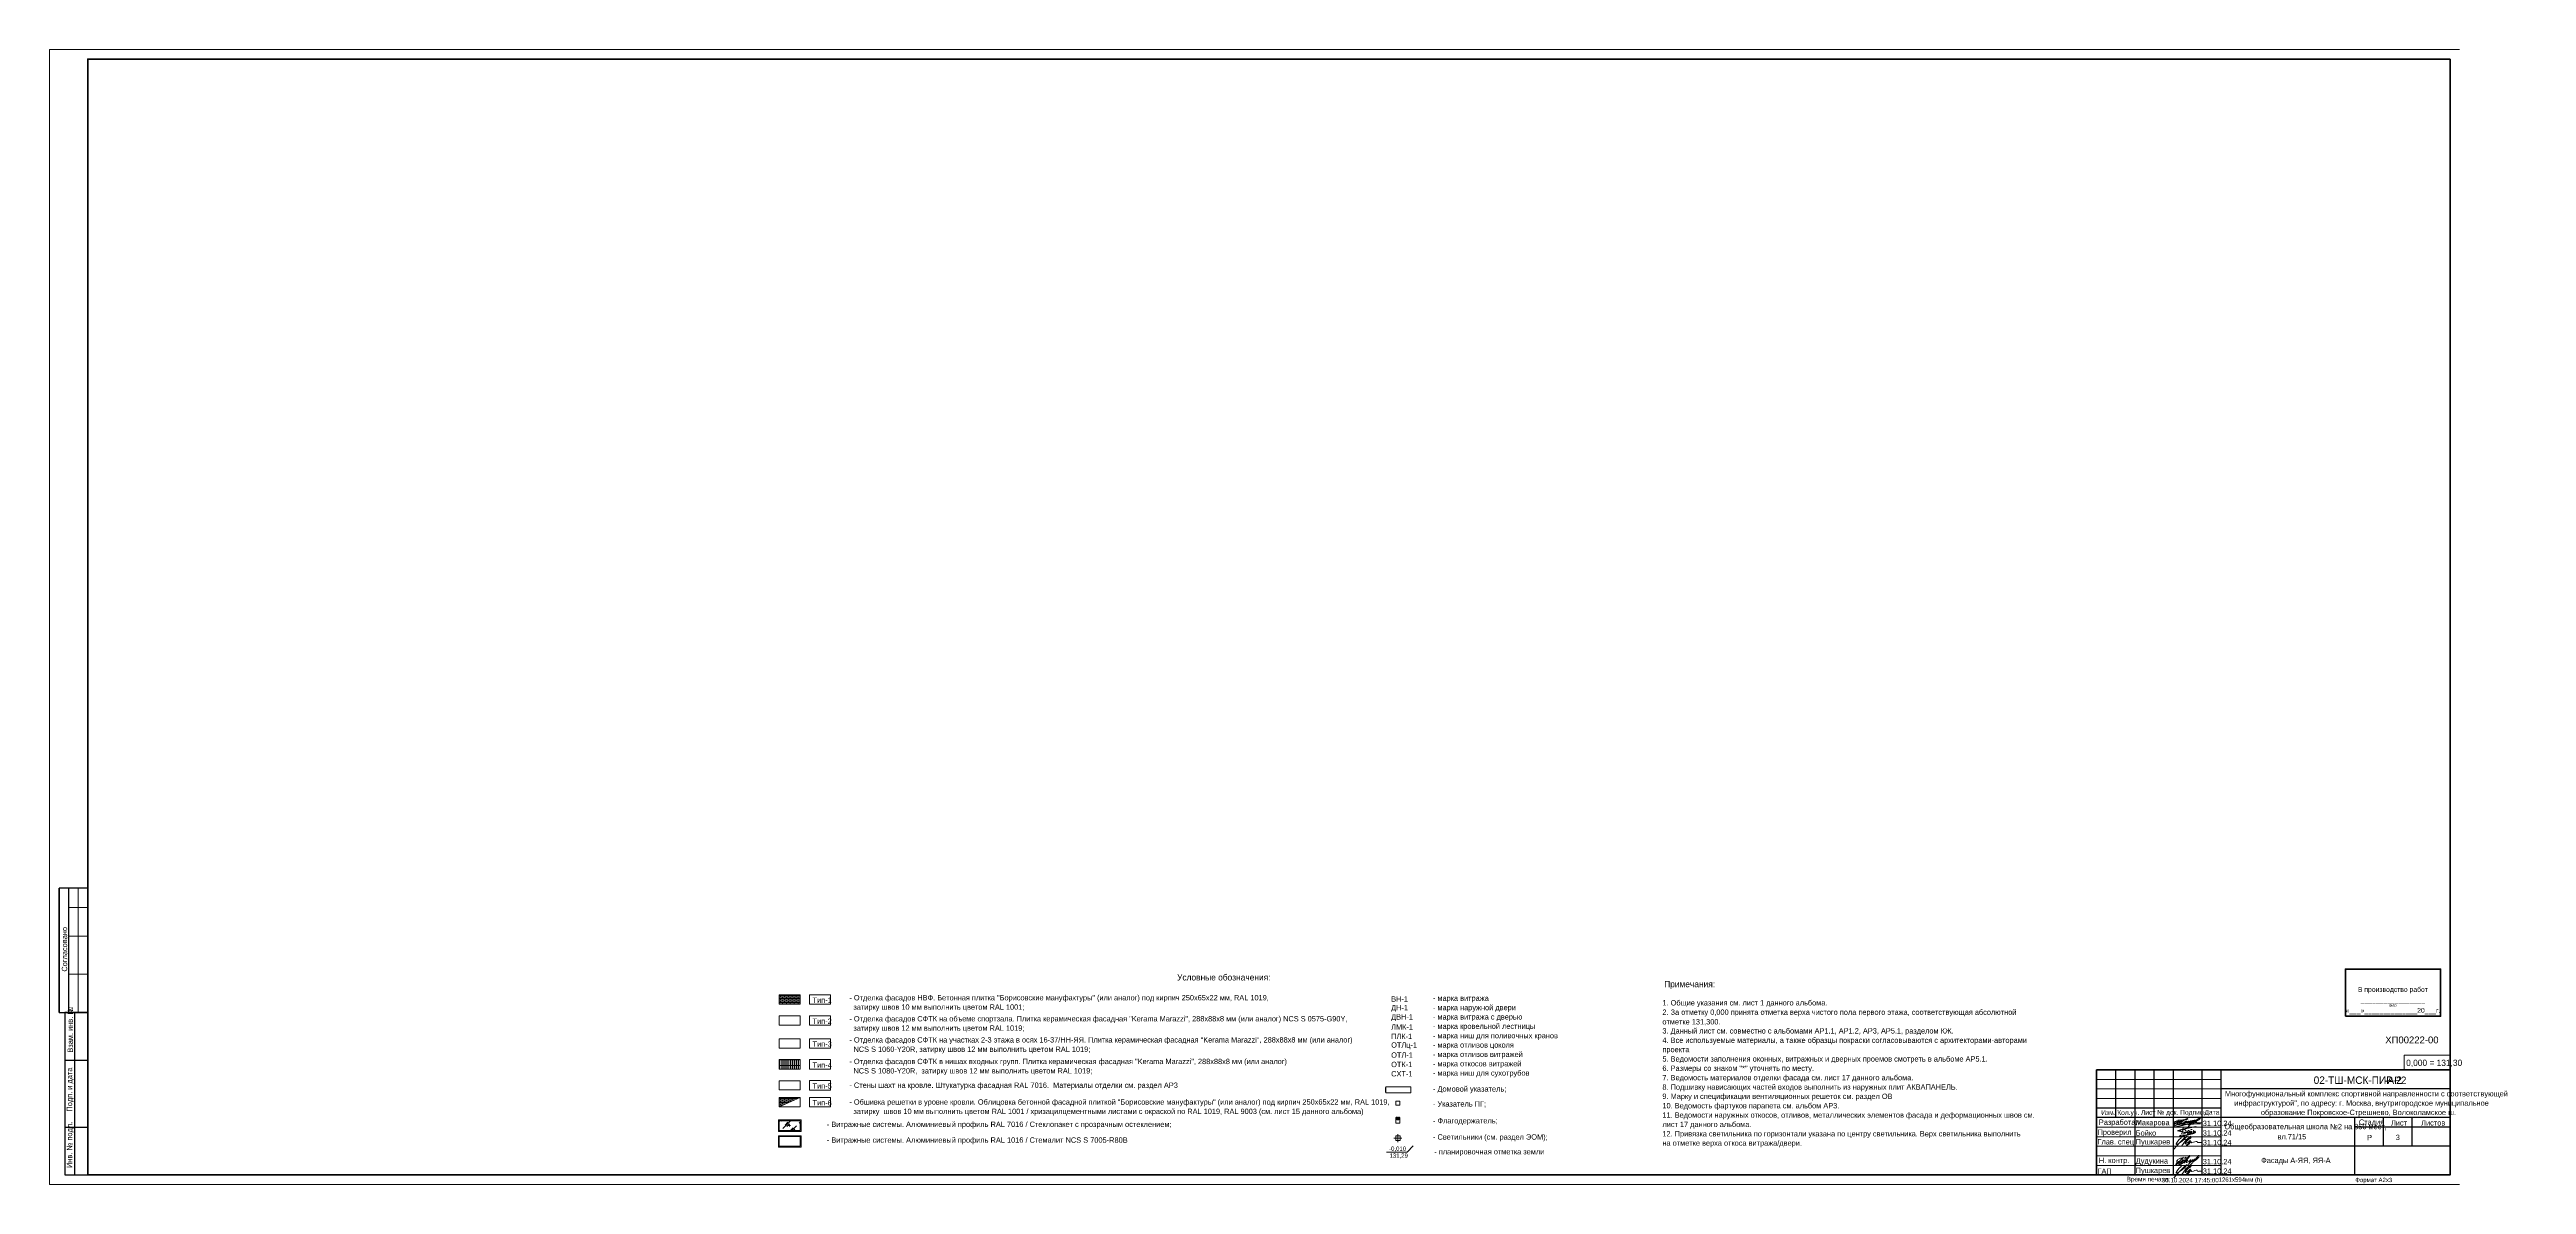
# Model space of a CAD drawing. Header units: millimetres. Extents: x 2294 to 908349, y -83289 to 219220.
# Drawn here: x 439968 to 573786, y 157856 to 219189 of the extents above; entities that cross this region are included whole.
import ezdxf

# ---------------------------------------------------------------- set-up
doc = ezdxf.new("R2010")
doc.units = ezdxf.units.MM
doc.layers.add('PDF _Геометрия', color=7, linetype='Continuous')
doc.layers.add('PDF _Текст', color=7, linetype='Continuous')
doc.styles.add('PDF Arial-BoldMT', font='arial.ttf')
doc.styles.add('PDF ArialMT', font='arial.ttf')

msp = doc.modelspace()

# ---------------------------------------------------------------- linework, layer by layer
at = {"layer": 'PDF _Геометрия', "lineweight": 18}
msp.add_lwpolyline([(570166.5, 219188.8), (439967.9, 219188.8), (439967.9, 157855.6), (570166.5, 157855.6)], dxfattribs=at)
at = {"layer": 'PDF _Геометрия', "lineweight": 40}
msp.add_lwpolyline([(569663.7, 218672.9), (569663.7, 158371.4), (442031.3, 158371.4), (442031.3, 218672.9)], close=True, dxfattribs=at)
at = {"layer": 'PDF _Геометрия', "lineweight": 30}
for points in [[(442031.3, 173859.9), (440483.7, 173859.9), (440483.7, 167145.2), (442031.3, 167145.2), (440789.7, 167145.2), (440789.7, 158371.4), (442031.3, 158371.4)], [(440483.7, 167145.2), (440483.7, 173859.9)], [(440999.6, 173859.9), (440999.6, 167145.2)], [(441309.9, 167145.2), (441309.9, 158371.4)], [(440789.7, 164566), (442031.3, 164566)], [(551591.6, 164050.1), (551591.6, 161466.5)], [(552623.3, 164050.1), (552623.3, 158371.4)], [(553655, 164050.1), (553655, 161466.5)], [(554691.1, 164050.1), (554691.1, 158371.4)], [(556238.6, 164050.1), (556238.6, 158371.4)], [(557270.3, 164050.1), (557270.3, 158371.4)], [(557270.3, 161982.4), (550560, 161982.4)], [(569663.7, 163018.4), (557270.3, 163018.4)], [(440789.7, 160950.7), (442031.3, 160950.7)], [(569663.7, 161466.5), (557270.3, 161466.5), (550560, 161466.5)], [(564500.9, 161466.5), (564500.9, 158371.4)], [(569663.7, 160950.7), (564500.9, 160950.7)], [(566048.4, 161466.5), (566048.4, 160950.7), (566048.4, 159919)], [(567596, 161466.5), (567596, 160950.7), (567596, 159919)], [(569663.7, 159919), (557270.3, 159919)]]:
    msp.add_lwpolyline(points, dxfattribs=at)
at = {"layer": 'PDF _Геометрия', "lineweight": 9}
for points in [[(440999.6, 172828.2), (442031.3, 172828.2)], [(441515.4, 173859.9), (441515.4, 167145.2)], [(442031.3, 173859.9), (442031.3, 167145.2)], [(440999.6, 171276.3), (442031.3, 171276.3)], [(440999.6, 169212.9), (442031.3, 169212.9)], [(569663.7, 165081.8), (569663.7, 164050.1), (568632, 164050.1)], [(557270.3, 163534.3), (550560, 163534.3)], [(512164.4, 163114.6), (512155.7, 163105.8), (512155.7, 163097.1), (512151.3, 163088.4), (512151.3, 162847.9), (512155.7, 162839.2), (512155.7, 162830.4), (512164.4, 162826.1)], [(512164.4, 163088.4), (512164.4, 162847.9)], [(513458.4, 163123.3), (512190.6, 163123.3)], [(512190.6, 162813), (513458.4, 162813)], [(557270.3, 163018.4), (550560, 163018.4)], [(557270.3, 162498.2), (550560, 162498.2)], [(479382, 161256.7), (479421.3, 161296)], [(479504.4, 161274.2), (479526.2, 161296)], [(479591.8, 160880.7), (480007.1, 161296)], [(479714.2, 161068.7), (479858.5, 161217.3)], [(479797.3, 160985.6), (479941.5, 161129.9)], [(479897.8, 161038.1), (480002.7, 161038.1)], [(479950.3, 161086.2), (479950.3, 160985.6)], [(480007.1, 160780.2), (480151.4, 160924.4)], [(480072.7, 160780.2), (480321.9, 161025)], [(480177.6, 160780.2), (480234.4, 160837)], [(480466.1, 161173.6), (480518.6, 161226.1)], [(512724, 161479.6), (512710.9, 161479.6), (512710.9, 161169.2), (512912, 161169.2), (512912, 161479.6), (512898.8, 161479.6)], [(512724, 161484), (512754.6, 161357.2), (512759, 161352.8), (512759, 161348.5), (512763.3, 161348.5), (512767.7, 161348.5), (512772.1, 161344.1), (512776.4, 161344.1), (512776.4, 161348.5), (512780.8, 161348.5), (512785.2, 161352.8), (512785.2, 161357.2), (512785.2, 161361.6), (512785.2, 161366), (512754.6, 161492.7)], [(512798.3, 161479.6), (512754.6, 161479.6)], [(512763.3, 161449), (512767.7, 161449), (512767.7, 161453.4), (512772.1, 161453.4), (512776.4, 161453.4), (512776.4, 161449), (512776.4, 161444.6)], [(512767.7, 161449), (512763.3, 161444.6)], [(512772.1, 161422.8), (512776.4, 161449)], [(512798.3, 161488.4), (512798.3, 161361.6)], [(512828.9, 161366), (512828.9, 161361.6), (512824.5, 161357.2), (512824.5, 161352.8), (512820.2, 161348.5), (512815.8, 161344.1), (512811.4, 161344.1), (512807, 161344.1), (512802.7, 161348.5), (512798.3, 161352.8), (512798.3, 161357.2), (512798.3, 161361.6), (512798.3, 161366)], [(512828.9, 161361.6), (512828.9, 161488.4)], [(512868.2, 161479.6), (512828.9, 161479.6)], [(512872.6, 161492.7), (512837.6, 161366), (512837.6, 161361.6), (512837.6, 161357.2), (512842, 161352.8), (512842, 161348.5), (512846.4, 161348.5), (512850.8, 161344.1), (512855.1, 161344.1), (512855.1, 161348.5), (512859.5, 161348.5), (512863.9, 161348.5), (512863.9, 161352.8), (512868.2, 161357.2), (512898.8, 161484)], [(512859.5, 161444.6), (512859.5, 161449), (512859.5, 161453.4), (512855.1, 161453.4), (512850.8, 161453.4), (512846.4, 161453.4), (512846.4, 161449), (512846.4, 161444.6), (512850.8, 161444.6)], [(512846.4, 161449), (512855.1, 161422.8)], [(557270.3, 160950.7), (550560, 160950.7)], [(513633.3, 159949.6), (513314.1, 159608.6), (512203.8, 159608.6)], [(512601.6, 160360.5), (513034.4, 160360.5)], [(512815.8, 160566), (512815.8, 160133.2)], [(557270.3, 160434.8), (550560, 160434.8)], [(557270.3, 159919), (550560, 159919)], [(557270.3, 159403.1), (550560, 159403.1)], [(557270.3, 158887.3), (550560, 158887.3)]]:
    msp.add_lwpolyline(points, dxfattribs=at)
at = {"layer": 'PDF _Геометрия', "lineweight": 35}
msp.add_lwpolyline([(564008.4, 166949.7), (569144.9, 166949.7), (569144.9, 169499.7), (564008.4, 169499.7)], close=True, dxfattribs=at)
at = {"layer": 'PDF _Геометрия', "lineweight": 9}
for points in [[(480527.3, 168111.3), (479386.4, 168111.3), (479386.4, 167595.5), (480527.3, 167595.5)], [(482157.9, 168111.3), (482157.9, 167595.5), (481021.3, 167595.5), (481021.3, 168111.3)], [(479386.4, 166974.7), (479386.4, 166458.8), (480527.3, 166458.8), (480527.3, 166974.7)], [(482157.9, 166974.7), (482157.9, 166458.8), (481021.3, 166458.8), (481021.3, 166974.7)], [(479386.4, 165733.2), (479386.4, 165217.3), (480523, 165217.3), (480523, 165733.2)], [(479386.4, 164600.9), (479386.4, 164080.7), (480523, 164080.7), (480523, 164600.9)], [(482157.9, 165733.2), (482157.9, 165217.3), (481021.3, 165217.3), (481021.3, 165733.2)], [(482157.9, 164600.9), (482157.9, 164080.7), (481021.3, 164080.7), (481021.3, 164600.9)], [(567185.1, 164841.4), (569663.7, 164841.4), (569663.7, 164050.1), (567185.1, 164050.1)], [(480527.3, 163464.3), (479386.4, 163464.3), (479386.4, 162974.7), (480527.3, 162974.7)], [(482157.9, 163473.1), (482157.9, 162957.2), (481021.3, 162957.2), (481021.3, 163473.1)], [(480527.3, 162563.8), (479386.4, 162563.8), (479386.4, 162043.6)], [(479386.4, 162043.6), (480527.3, 162043.6), (480527.3, 162563.8)], [(482157.9, 162563.8), (482157.9, 162043.6), (481021.3, 162043.6), (481021.3, 162563.8)], [(513506.5, 163123.3), (512164.4, 163123.3), (512164.4, 162813), (513506.5, 162813)], [(512916.3, 162349.6), (512706.5, 162349.6), (512706.5, 162144.1), (512916.3, 162144.1)], [(512706.5, 162144.1), (512916.3, 162144.1), (512916.3, 162349.6), (512706.5, 162349.6)], [(480571.1, 160723.3), (480571.1, 161344.1), (479342.6, 161344.1), (479342.6, 160723.3)], [(480518.6, 160780.2), (480518.6, 161296), (479382, 161296), (479382, 160780.2)], [(512737.1, 161501.5), (512732.7, 161501.5), (512732.7, 161497.1), (512728.4, 161497.1), (512724, 161492.7), (512724, 161488.4), (512724, 161484), (512724, 161479.6), (512728.4, 161475.2), (512732.7, 161475.2), (512737.1, 161470.9), (512741.5, 161475.2), (512745.8, 161475.2), (512750.2, 161475.2), (512750.2, 161479.6), (512754.6, 161484), (512754.6, 161488.4), (512754.6, 161492.7), (512750.2, 161492.7), (512750.2, 161497.1), (512745.8, 161497.1), (512741.5, 161501.5)], [(512811.4, 161501.5), (512807, 161501.5), (512802.7, 161497.1), (512798.3, 161492.7), (512798.3, 161488.4), (512798.3, 161484), (512798.3, 161479.6), (512802.7, 161475.2), (512807, 161475.2), (512811.4, 161470.9), (512815.8, 161475.2), (512820.2, 161475.2), (512824.5, 161475.2), (512824.5, 161479.6), (512828.9, 161484), (512828.9, 161488.4), (512828.9, 161492.7), (512824.5, 161492.7), (512824.5, 161497.1), (512820.2, 161497.1), (512815.8, 161501.5)], [(512885.7, 161501.5), (512881.4, 161501.5), (512877, 161497.1), (512872.6, 161497.1), (512872.6, 161492.7), (512868.2, 161488.4), (512872.6, 161484), (512872.6, 161479.6), (512877, 161475.2), (512881.4, 161475.2), (512885.7, 161470.9), (512890.1, 161475.2), (512894.5, 161475.2), (512898.8, 161475.2), (512898.8, 161479.6), (512898.8, 161484), (512903.2, 161488.4), (512898.8, 161492.7), (512894.5, 161497.1), (512890.1, 161501.5)], [(480571.1, 159866.5), (480571.1, 160487.3), (479342.6, 160487.3), (479342.6, 159866.5)], [(480518.6, 159923.3), (480518.6, 160439.2), (479382, 160439.2), (479382, 159923.3)], [(512933.8, 160478.5), (512706.5, 160478.5), (512706.5, 160238.1), (512933.8, 160238.1)]]:
    msp.add_lwpolyline(points, close=True, dxfattribs=at)
at = {"layer": 'PDF _Геометрия', "color": 250, "lineweight": 9, "true_color": 0x424240}
for points in [[(479386.4, 168041.4), (480527.3, 168041.4)], [(479386.4, 167971.4), (480527.3, 167971.4)], [(479386.4, 167901.5), (480527.3, 167901.5)], [(479386.4, 167831.5), (480527.3, 167831.5)], [(479386.4, 167761.6), (480527.3, 167761.6)], [(479386.4, 167691.6), (480527.3, 167691.6)], [(479386.4, 167621.7), (480527.3, 167621.7)], [(479465, 168111.3), (479465, 168111.3)], [(479465, 167971.4), (479465, 168041.4)], [(479465, 167831.5), (479465, 167901.5)], [(479465, 167691.6), (479465, 167761.6)], [(479465, 167595.5), (479465, 167621.7)], [(479570, 168041.4), (479570, 168111.3)], [(479570, 167901.5), (479570, 167971.4)], [(479570, 167761.6), (479570, 167831.5)], [(479570, 167621.7), (479570, 167691.6)], [(479674.9, 168111.3), (479674.9, 168111.3)], [(479674.9, 167971.4), (479674.9, 168041.4)], [(479674.9, 167831.5), (479674.9, 167901.5)], [(479674.9, 167691.6), (479674.9, 167761.6)], [(479674.9, 167595.5), (479674.9, 167621.7)], [(479779.8, 168041.4), (479779.8, 168111.3)], [(479779.8, 167901.5), (479779.8, 167971.4)], [(479779.8, 167761.6), (479779.8, 167831.5)], [(479779.8, 167621.7), (479779.8, 167691.6)], [(479884.7, 168111.3), (479884.7, 168111.3)], [(479884.7, 167971.4), (479884.7, 168041.4)], [(479884.7, 167831.5), (479884.7, 167901.5)], [(479884.7, 167691.6), (479884.7, 167761.6)], [(479884.7, 167595.5), (479884.7, 167621.7)], [(479989.6, 168041.4), (479989.6, 168111.3)], [(479989.6, 167901.5), (479989.6, 167971.4)], [(479989.6, 167761.6), (479989.6, 167831.5)], [(479989.6, 167621.7), (479989.6, 167691.6)], [(480094.6, 168111.3), (480094.6, 168111.3)], [(480094.6, 167971.4), (480094.6, 168041.4)], [(480094.6, 167831.5), (480094.6, 167901.5)], [(480094.6, 167691.6), (480094.6, 167761.6)], [(480094.6, 167595.5), (480094.6, 167621.7)], [(480199.5, 168041.4), (480199.5, 168111.3)], [(480199.5, 167901.5), (480199.5, 167971.4)], [(480199.5, 167761.6), (480199.5, 167831.5)], [(480199.5, 167621.7), (480199.5, 167691.6)], [(480304.4, 168111.3), (480304.4, 168111.3)], [(480304.4, 167971.4), (480304.4, 168041.4)], [(480304.4, 167831.5), (480304.4, 167901.5)], [(480304.4, 167691.6), (480304.4, 167761.6)], [(480304.4, 167595.5), (480304.4, 167621.7)], [(480409.3, 168041.4), (480409.3, 168111.3)], [(480409.3, 167901.5), (480409.3, 167971.4)], [(480409.3, 167761.6), (480409.3, 167831.5)], [(480409.3, 167621.7), (480409.3, 167691.6)], [(480514.2, 168111.3), (480514.2, 168111.3)], [(480514.2, 167971.4), (480514.2, 168041.4)], [(480514.2, 167831.5), (480514.2, 167901.5)], [(480514.2, 167691.6), (480514.2, 167761.6)], [(480514.2, 167595.5), (480514.2, 167621.7)], [(479386.4, 162493.8), (480370, 162493.8)], [(479386.4, 162423.9), (480217, 162423.9)], [(479386.4, 162353.9), (480064, 162353.9)], [(479386.4, 162284), (479906.6, 162284)], [(479386.4, 162214), (479753.6, 162214)], [(479386.4, 162144.1), (479600.6, 162144.1)], [(479386.4, 162074.2), (479443.2, 162074.2)], [(479465, 162563.8), (479465, 162563.8)], [(479465, 162423.9), (479465, 162493.8)], [(479465, 162284), (479465, 162353.9)], [(479465, 162144.1), (479465, 162214)], [(479570, 162493.8), (479570, 162563.8)], [(479570, 162353.9), (479570, 162423.9)], [(479570, 162214), (479570, 162284)], [(479570, 162126.6), (479570, 162144.1)], [(479674.9, 162563.8), (479674.9, 162563.8)], [(479674.9, 162423.9), (479674.9, 162493.8)], [(479674.9, 162284), (479674.9, 162353.9)], [(479674.9, 162174.7), (479674.9, 162214)], [(479779.8, 162493.8), (479779.8, 162563.8)], [(479779.8, 162353.9), (479779.8, 162423.9)], [(479779.8, 162222.8), (479779.8, 162284)], [(479884.7, 162563.8), (479884.7, 162563.8)], [(479884.7, 162423.9), (479884.7, 162493.8)], [(479884.7, 162284), (479884.7, 162353.9)], [(479989.6, 162493.8), (479989.6, 162563.8)], [(479989.6, 162353.9), (479989.6, 162423.9)], [(480094.6, 162563.8), (480094.6, 162563.8)], [(480094.6, 162423.9), (480094.6, 162493.8)], [(480199.5, 162493.8), (480199.5, 162563.8)], [(480199.5, 162415.1), (480199.5, 162423.9)], [(480304.4, 162563.8), (480304.4, 162563.8)], [(480304.4, 162463.2), (480304.4, 162493.8)], [(480409.3, 162506.9), (480409.3, 162563.8)], [(480514.2, 162563.8), (480514.2, 162563.8)]]:
    msp.add_lwpolyline(points, dxfattribs=at)
at = {"layer": 'PDF _Геометрия', "color": 253, "lineweight": 9, "true_color": 0xada188}
for points in [[(479399.5, 164600.9), (479399.5, 164600.9)], [(479491.3, 164600.9), (479491.3, 164600.9)], [(479500, 164600.9), (479500, 164600.9)], [(479591.8, 164600.9), (479591.8, 164600.9)], [(479604.9, 164600.9), (479604.9, 164600.9)], [(479696.7, 164600.9), (479696.7, 164600.9)], [(479709.9, 164600.9), (479709.9, 164600.9)], [(479797.3, 164600.9), (479797.3, 164600.9)], [(479810.4, 164600.9), (479810.4, 164600.9)], [(479902.2, 164600.9), (479902.2, 164600.9)], [(479915.3, 164600.9), (479915.3, 164600.9)], [(480007.1, 164600.9), (480007.1, 164600.9)], [(480020.2, 164600.9), (480020.2, 164600.9)], [(480107.7, 164600.9), (480107.7, 164600.9)], [(480120.8, 164600.9), (480120.8, 164600.9)], [(480212.6, 164600.9), (480212.6, 164600.9)], [(480225.7, 164600.9), (480225.7, 164600.9)], [(480317.5, 164600.9), (480317.5, 164600.9)], [(480326.2, 164600.9), (480326.2, 164600.9)], [(480418, 164600.9), (480418, 164600.9)], [(480431.2, 164600.9), (480431.2, 164600.9)], [(479386.4, 164587.8), (479386.4, 164587.8)], [(479386.4, 164290.5), (479386.4, 164290.5)], [(479386.4, 164277.4), (479386.4, 164277.4)], [(479491.3, 164080.7), (479491.3, 164277.4), (479399.5, 164277.4), (479399.5, 164080.7)], [(479591.8, 164080.7), (479591.8, 164277.4), (479500, 164277.4), (479500, 164080.7)], [(479696.7, 164080.7), (479696.7, 164277.4), (479604.9, 164277.4), (479604.9, 164080.7)], [(479797.3, 164080.7), (479797.3, 164277.4), (479709.9, 164277.4), (479709.9, 164080.7)], [(479902.2, 164080.7), (479902.2, 164277.4), (479810.4, 164277.4), (479810.4, 164080.7)], [(480007.1, 164080.7), (480007.1, 164277.4), (479915.3, 164277.4), (479915.3, 164080.7)], [(480107.7, 164080.7), (480107.7, 164277.4), (480020.2, 164277.4), (480020.2, 164080.7)], [(480212.6, 164080.7), (480212.6, 164277.4), (480120.8, 164277.4), (480120.8, 164080.7)], [(480317.5, 164080.7), (480317.5, 164277.4), (480225.7, 164277.4), (480225.7, 164080.7)], [(480418, 164080.7), (480418, 164277.4), (480326.2, 164277.4), (480326.2, 164080.7)], [(480523, 164290.5), (480431.2, 164290.5), (480431.2, 164587.8), (480523, 164587.8)], [(480431.2, 164080.7), (480431.2, 164277.4), (480523, 164277.4)]]:
    msp.add_lwpolyline(points, dxfattribs=at)
for points in [[(479399.5, 164587.8), (479399.5, 164290.5), (479491.3, 164290.5), (479491.3, 164587.8)], [(479500, 164587.8), (479500, 164290.5), (479591.8, 164290.5), (479591.8, 164587.8)], [(479604.9, 164587.8), (479604.9, 164290.5), (479696.7, 164290.5), (479696.7, 164587.8)], [(479709.9, 164587.8), (479709.9, 164290.5), (479797.3, 164290.5), (479797.3, 164587.8)], [(479810.4, 164587.8), (479810.4, 164290.5), (479902.2, 164290.5), (479902.2, 164587.8)], [(479915.3, 164587.8), (479915.3, 164290.5), (480007.1, 164290.5), (480007.1, 164587.8)], [(480020.2, 164587.8), (480020.2, 164290.5), (480107.7, 164290.5), (480107.7, 164587.8)], [(480120.8, 164587.8), (480120.8, 164290.5), (480212.6, 164290.5), (480212.6, 164587.8)], [(480225.7, 164587.8), (480225.7, 164290.5), (480317.5, 164290.5), (480317.5, 164587.8)], [(480326.2, 164587.8), (480326.2, 164290.5), (480418, 164290.5), (480418, 164587.8)]]:
    msp.add_lwpolyline(points, close=True, dxfattribs=at)
at = {"layer": 'PDF _Геометрия', "lineweight": 40}
msp.add_lwpolyline([(569663.7, 164050.1), (550560, 164050.1), (550560, 158371.4)], dxfattribs=at)
at = {"layer": 'PDF _Геометрия', "color": 5, "lineweight": 9}
for points in [[(555775.2, 161169.2), (555788.4, 161169.2), (555797.1, 161173.6), (555805.8, 161173.6), (555814.6, 161178), (555823.3, 161182.4), (555832.1, 161191.1), (555836.4, 161199.8), (555836.4, 161213), (555832.1, 161221.7), (555823.3, 161226.1), (555814.6, 161230.4), (555801.5, 161234.8), (555792.7, 161234.8), (555784, 161234.8), (555775.2, 161234.8), (555762.1, 161234.8), (555753.4, 161234.8), (555744.6, 161234.8), (555735.9, 161230.4), (555722.8, 161230.4), (555714, 161226.1), (555705.3, 161226.1), (555696.6, 161221.7), (555683.4, 161221.7), (555674.7, 161217.3), (555666, 161213), (555657.2, 161208.6), (555648.5, 161204.2), (555639.7, 161199.8), (555631, 161195.5), (555622.2, 161191.1), (555613.5, 161186.7), (555604.8, 161182.4), (555596, 161178), (555587.3, 161169.2), (555578.5, 161164.9), (555569.8, 161160.5), (555561, 161151.8), (555556.7, 161147.4), (555547.9, 161138.6), (555543.5, 161129.9), (555547.9, 161125.5), (555561, 161129.9), (555574.2, 161134.3), (555582.9, 161138.6), (555591.6, 161138.6), (555600.4, 161143), (555604.8, 161147.4), (555613.5, 161151.8), (555622.2, 161151.8), (555635.4, 161156.1), (555644.1, 161160.5), (555652.8, 161164.9), (555661.6, 161164.9), (555670.3, 161169.2), (555683.4, 161173.6), (555692.2, 161178), (555700.9, 161182.4), (555709.7, 161182.4), (555718.4, 161186.7), (555731.5, 161191.1), (555740.3, 161195.5), (555749, 161199.8), (555757.8, 161199.8), (555766.5, 161204.2), (555775.2, 161208.6), (555784, 161213), (555792.7, 161217.3), (555801.5, 161221.7), (555810.2, 161226.1), (555823.3, 161226.1), (555832.1, 161230.4), (555840.8, 161234.8), (555849.6, 161239.2), (555858.3, 161243.6), (555867, 161247.9), (555875.8, 161252.3), (555884.5, 161252.3), (555897.6, 161256.7), (555906.4, 161261), (555915.1, 161265.4), (555923.9, 161269.8), (555932.6, 161274.2), (555941.4, 161278.5), (555950.1, 161282.9), (555958.8, 161287.3), (555967.6, 161291.6), (555976.3, 161296), (555989.4, 161300.4), (555998.2, 161304.8), (556006.9, 161309.1), (556015.7, 161313.5), (556024.4, 161317.9), (556033.2, 161322.2), (556041.9, 161326.6), (556050.7, 161331), (556059.4, 161335.4), (556063.8, 161339.7), (556072.5, 161348.5), (556081.3, 161352.8), (556090, 161357.2), (556098.7, 161366), (556107.5, 161370.3), (556116.2, 161379.1), (556120.6, 161383.4), (556129.3, 161387.8), (556138.1, 161396.6), (556146.8, 161400.9), (556151.2, 161409.7), (556159.9, 161418.4), (556164.3, 161427.2), (556164.3, 161435.9), (556155.6, 161444.6), (556146.8, 161444.6), (556138.1, 161444.6), (556125, 161440.3), (556116.2, 161435.9), (556107.5, 161431.5), (556098.7, 161427.2), (556090, 161422.8), (556081.3, 161418.4), (556072.5, 161414), (556063.8, 161409.7), (556055, 161405.3), (556046.3, 161400.9), (556037.5, 161396.6), (556028.8, 161392.2), (556020.1, 161383.4), (556011.3, 161379.1), (556006.9, 161374.7), (555998.2, 161366), (555989.4, 161361.6), (555980.7, 161357.2), (555972, 161348.5), (555963.2, 161344.1), (555958.8, 161339.7), (555950.1, 161331), (555941.4, 161326.6), (555932.6, 161317.9), (555923.9, 161313.5), (555915.1, 161309.1), (555910.8, 161300.4), (555902, 161296), (555893.3, 161291.6), (555884.5, 161282.9), (555875.8, 161278.5), (555867, 161274.2), (555858.3, 161265.4), (555853.9, 161261), (555845.2, 161252.3), (555836.4, 161247.9), (555827.7, 161243.6), (555819, 161234.8), (555814.6, 161230.4), (555805.8, 161221.7), (555797.1, 161217.3), (555788.4, 161213), (555779.6, 161204.2), (555775.2, 161199.8), (555766.5, 161191.1), (555757.8, 161186.7), (555749, 161178), (555744.6, 161173.6), (555735.9, 161169.2), (555727.2, 161160.5), (555718.4, 161156.1), (555709.7, 161147.4), (555705.3, 161143), (555696.6, 161134.3), (555687.8, 161129.9), (555679.1, 161125.5), (555670.3, 161116.8), (555666, 161112.4), (555657.2, 161108), (555648.5, 161099.3), (555639.7, 161094.9), (555631, 161090.6), (555622.2, 161081.8), (555613.5, 161077.4), (555604.8, 161073.1), (555600.4, 161068.7), (555591.6, 161059.9), (555582.9, 161055.6), (555574.2, 161051.2), (555565.4, 161042.5), (555556.7, 161038.1), (555547.9, 161033.7), (555543.5, 161025), (555534.8, 161020.6), (555530.4, 161011.9), (555521.7, 161003.1), (555521.7, 160994.4), (555530.4, 160994.4), (555539.2, 160998.7), (555543.5, 161007.5), (555552.3, 161011.9), (555556.7, 161020.6), (555565.4, 161029.3), (555569.8, 161038.1), (555578.5, 161046.8), (555578.5, 161055.6), (555578.5, 161064.3), (555574.2, 161073.1), (555565.4, 161081.8), (555556.7, 161086.2), (555547.9, 161090.6), (555539.2, 161094.9), (555530.4, 161099.3), (555521.7, 161099.3), (555512.9, 161103.7), (555499.8, 161108), (555491.1, 161108), (555482.3, 161108), (555473.6, 161112.4), (555460.5, 161112.4), (555451.7, 161112.4), (555443, 161116.8), (555434.3, 161116.8), (555421.1, 161116.8), (555412.4, 161116.8), (555403.7, 161116.8), (555390.5, 161116.8), (555381.8, 161116.8), (555373.1, 161116.8), (555364.3, 161116.8), (555351.2, 161121.2), (555342.5, 161121.2), (555333.7, 161121.2), (555320.6, 161121.2), (555311.9, 161121.2), (555303.1, 161121.2), (555294.4, 161121.2), (555281.3, 161121.2), (555272.5, 161121.2), (555263.8, 161121.2), (555250.7, 161121.2), (555241.9, 161121.2), (555233.2, 161121.2), (555224.4, 161121.2), (555211.3, 161121.2), (555202.6, 161121.2), (555193.8, 161121.2), (555180.7, 161121.2), (555172, 161116.8), (555163.2, 161116.8), (555154.5, 161116.8), (555141.4, 161116.8), (555132.6, 161116.8), (555123.9, 161116.8), (555110.8, 161116.8), (555102, 161116.8), (555093.3, 161116.8), (555084.5, 161112.4), (555071.4, 161112.4), (555062.7, 161112.4), (555053.9, 161112.4), (555045.2, 161108), (555032.1, 161108), (555023.3, 161108), (555014.6, 161103.7), (555001.5, 161103.7), (554992.7, 161103.7), (554984, 161099.3), (554975.2, 161099.3), (554966.5, 161094.9), (554953.4, 161094.9), (554944.6, 161090.6), (554935.9, 161090.6), (554927.2, 161086.2), (554914, 161081.8), (554905.3, 161081.8), (554896.6, 161077.4), (554887.8, 161073.1), (554879.1, 161073.1), (554870.3, 161068.7), (554857.2, 161064.3), (554848.5, 161064.3), (554839.7, 161059.9), (554831, 161055.6), (554822.2, 161051.2), (554813.5, 161046.8), (554800.4, 161046.8), (554791.6, 161042.5), (554782.9, 161038.1), (554774.2, 161033.7), (554765.4, 161029.3), (554756.7, 161025), (554747.9, 161020.6), (554739.2, 161016.2), (554730.4, 161011.9), (554721.7, 161003.1), (554717.3, 160994.4), (554712.9, 160985.6), (554712.9, 160976.9), (554721.7, 160972.5), (554730.4, 160968.1), (554739.2, 160968.1), (554752.3, 160968.1), (554761, 160968.1), (554769.8, 160968.1), (554782.9, 160968.1), (554791.6, 160968.1), (554800.4, 160968.1), (554809.1, 160968.1), (554822.2, 160968.1), (554831, 160968.1), (554839.7, 160968.1), (554852.8, 160972.5), (554861.6, 160972.5), (554870.3, 160972.5), (554879.1, 160976.9), (554892.2, 160976.9), (554900.9, 160976.9), (554909.7, 160981.3), (554918.4, 160981.3), (554931.5, 160985.6), (554940.3, 160985.6), (554949, 160990), (554957.8, 160990), (554966.5, 160994.4), (554979.6, 160998.7), (554988.4, 160998.7), (554997.1, 161003.1), (555005.8, 161007.5), (555014.6, 161007.5), (555027.7, 161011.9), (555036.4, 161011.9), (555045.2, 161016.2), (555053.9, 161016.2), (555067, 161020.6), (555075.8, 161025), (555084.5, 161025), (555093.3, 161029.3), (555102, 161029.3), (555115.1, 161029.3), (555123.9, 161033.7), (555132.6, 161033.7), (555141.4, 161038.1), (555154.5, 161038.1), (555163.2, 161042.5), (555172, 161042.5), (555180.7, 161046.8), (555193.8, 161046.8), (555202.6, 161051.2), (555211.3, 161051.2), (555220.1, 161055.6), (555228.8, 161059.9), (555241.9, 161059.9), (555250.7, 161064.3), (555259.4, 161068.7), (555268.1, 161068.7), (555276.9, 161073.1), (555290, 161077.4), (555298.7, 161077.4), (555307.5, 161081.8), (555316.2, 161086.2), (555325, 161086.2), (555338.1, 161090.6), (555346.8, 161094.9), (555355.6, 161094.9), (555364.3, 161099.3), (555373.1, 161099.3), (555386.2, 161103.7), (555394.9, 161103.7), (555403.7, 161103.7), (555412.4, 161108), (555425.5, 161108), (555434.3, 161108), (555443, 161108), (555451.7, 161112.4), (555464.9, 161112.4), (555473.6, 161112.4), (555482.3, 161112.4), (555495.5, 161112.4), (555504.2, 161112.4), (555512.9, 161112.4), (555521.7, 161112.4), (555534.8, 161112.4), (555543.5, 161112.4), (555552.3, 161112.4), (555565.4, 161112.4), (555574.2, 161112.4), (555582.9, 161112.4), (555591.6, 161116.8), (555604.8, 161116.8), (555613.5, 161116.8), (555622.2, 161116.8), (555635.4, 161116.8), (555644.1, 161116.8), (555652.8, 161116.8), (555661.6, 161116.8), (555674.7, 161116.8), (555683.4, 161116.8), (555692.2, 161116.8), (555705.3, 161116.8), (555714, 161121.2), (555722.8, 161121.2), (555731.5, 161121.2), (555744.6, 161121.2), (555753.4, 161121.2), (555762.1, 161121.2), (555770.9, 161121.2), (555784, 161121.2), (555792.7, 161121.2), (555801.5, 161125.5), (555814.6, 161125.5), (555823.3, 161125.5), (555832.1, 161125.5), (555840.8, 161125.5), (555853.9, 161125.5), (555862.7, 161125.5), (555871.4, 161125.5), (555884.5, 161125.5), (555893.3, 161125.5), (555902, 161125.5), (555910.8, 161125.5), (555923.9, 161129.9), (555932.6, 161129.9), (555941.4, 161129.9), (555954.5, 161129.9), (555963.2, 161129.9), (555972, 161129.9), (555980.7, 161129.9), (555993.8, 161129.9), (556002.6, 161129.9), (556011.3, 161129.9), (556024.4, 161129.9), (556033.2, 161129.9), (556041.9, 161129.9), (556050.7, 161129.9), (556063.8, 161129.9), (556072.5, 161129.9), (556081.3, 161129.9), (556094.4, 161129.9), (556103.1, 161129.9), (556111.9, 161129.9), (556120.6, 161129.9), (556133.7, 161129.9), (556142.5, 161129.9), (556151.2, 161129.9), (556164.3, 161129.9), (556173.1, 161134.3), (556181.8, 161134.3)], [(554787.3, 161230.4), (554782.9, 161230.4), (554778.5, 161226.1), (554774.2, 161226.1), (554769.8, 161226.1), (554761, 161226.1), (554761, 161230.4), (554765.4, 161234.8), (554769.8, 161234.8), (554774.2, 161239.2), (554778.5, 161239.2), (554782.9, 161239.2), (554787.3, 161243.6), (554791.6, 161243.6), (554796, 161247.9), (554800.4, 161247.9), (554804.8, 161247.9), (554809.1, 161252.3), (554813.5, 161252.3), (554817.9, 161252.3), (554822.2, 161256.7), (554826.6, 161256.7), (554831, 161256.7), (554835.4, 161261), (554839.7, 161261), (554844.1, 161265.4), (554848.5, 161265.4), (554852.8, 161265.4), (554857.2, 161269.8), (554861.6, 161269.8), (554866, 161274.2), (554870.3, 161274.2), (554874.7, 161274.2), (554879.1, 161278.5), (554883.4, 161278.5), (554887.8, 161278.5), (554892.2, 161282.9), (554896.6, 161282.9), (554900.9, 161287.3), (554905.3, 161287.3), (554909.7, 161291.6), (554914, 161291.6), (554918.4, 161291.6), (554922.8, 161296), (554927.2, 161296), (554927.2, 161300.4), (554927.2, 161296), (554922.8, 161296), (554918.4, 161291.6), (554914, 161287.3), (554909.7, 161282.9), (554905.3, 161282.9), (554905.3, 161278.5), (554900.9, 161278.5), (554896.6, 161274.2), (554896.6, 161269.8), (554896.6, 161265.4), (554896.6, 161261), (554900.9, 161256.7), (554905.3, 161252.3), (554909.7, 161252.3), (554914, 161252.3), (554918.4, 161256.7), (554922.8, 161256.7), (554927.2, 161256.7), (554931.5, 161256.7), (554935.9, 161256.7), (554940.3, 161256.7), (554944.6, 161261), (554949, 161261), (554953.4, 161261), (554957.8, 161261), (554962.1, 161261), (554966.5, 161261), (554970.9, 161261), (554975.2, 161265.4), (554979.6, 161265.4), (554984, 161265.4), (554988.4, 161265.4), (554992.7, 161265.4), (554997.1, 161265.4), (555001.5, 161265.4), (555005.8, 161269.8), (555010.2, 161269.8), (555014.6, 161274.2), (555019, 161274.2), (555023.3, 161278.5), (555023.3, 161282.9), (555027.7, 161282.9), (555023.3, 161282.9), (555019, 161282.9), (555014.6, 161278.5), (555005.8, 161278.5), (555001.5, 161274.2), (554997.1, 161274.2), (554992.7, 161269.8), (554988.4, 161269.8), (554984, 161265.4), (554979.6, 161265.4), (554975.2, 161261), (554970.9, 161261), (554970.9, 161256.7), (554966.5, 161256.7), (554962.1, 161252.3), (554957.8, 161252.3), (554953.4, 161247.9), (554953.4, 161243.6), (554949, 161243.6), (554944.6, 161239.2), (554940.3, 161239.2), (554935.9, 161234.8), (554935.9, 161230.4), (554931.5, 161230.4), (554927.2, 161226.1), (554922.8, 161226.1), (554918.4, 161221.7), (554918.4, 161217.3), (554914, 161217.3), (554909.7, 161213), (554905.3, 161213), (554905.3, 161208.6), (554900.9, 161208.6), (554896.6, 161204.2), (554892.2, 161199.8), (554887.8, 161199.8), (554887.8, 161195.5), (554883.4, 161195.5), (554879.1, 161191.1), (554874.7, 161186.7), (554870.3, 161182.4), (554866, 161182.4), (554861.6, 161178), (554857.2, 161173.6), (554852.8, 161169.2), (554848.5, 161169.2), (554844.1, 161164.9), (554844.1, 161160.5), (554839.7, 161160.5), (554835.4, 161156.1), (554831, 161156.1), (554826.6, 161151.8), (554826.6, 161147.4), (554822.2, 161147.4), (554817.9, 161143), (554813.5, 161143), (554813.5, 161138.6), (554809.1, 161134.3), (554804.8, 161134.3), (554800.4, 161129.9), (554800.4, 161125.5), (554796, 161125.5), (554791.6, 161121.2), (554787.3, 161116.8), (554782.9, 161112.4), (554778.5, 161112.4), (554774.2, 161108), (554774.2, 161103.7), (554769.8, 161103.7), (554765.4, 161099.3), (554761, 161099.3), (554756.7, 161094.9), (554752.3, 161094.9), (554747.9, 161094.9), (554743.6, 161094.9), (554739.2, 161094.9), (554734.8, 161094.9), (554734.8, 161099.3), (554734.8, 161103.7), (554734.8, 161108), (554734.8, 161112.4), (554734.8, 161116.8), (554739.2, 161121.2), (554739.2, 161125.5), (554743.6, 161129.9), (554743.6, 161134.3), (554747.9, 161134.3), (554747.9, 161138.6), (554752.3, 161143), (554756.7, 161147.4), (554761, 161147.4), (554765.4, 161151.8), (554769.8, 161151.8), (554774.2, 161156.1), (554778.5, 161156.1), (554782.9, 161160.5), (554787.3, 161160.5), (554791.6, 161160.5), (554796, 161164.9), (554800.4, 161164.9), (554804.8, 161169.2), (554809.1, 161169.2), (554813.5, 161173.6), (554817.9, 161173.6), (554822.2, 161173.6), (554826.6, 161178), (554831, 161178), (554835.4, 161182.4), (554839.7, 161182.4), (554844.1, 161182.4), (554844.1, 161186.7), (554848.5, 161186.7), (554852.8, 161191.1), (554857.2, 161191.1), (554861.6, 161191.1), (554866, 161195.5), (554870.3, 161195.5), (554874.7, 161199.8), (554879.1, 161199.8), (554883.4, 161199.8), (554883.4, 161204.2), (554887.8, 161204.2), (554892.2, 161208.6), (554896.6, 161208.6), (554900.9, 161208.6), (554905.3, 161213), (554909.7, 161213), (554914, 161213), (554918.4, 161217.3), (554922.8, 161217.3), (554927.2, 161221.7)], [(554892.2, 161121.2), (554896.6, 161125.5), (554900.9, 161129.9), (554900.9, 161134.3), (554905.3, 161134.3), (554905.3, 161138.6), (554909.7, 161138.6), (554909.7, 161143), (554914, 161143), (554914, 161147.4), (554918.4, 161147.4), (554918.4, 161151.8), (554922.8, 161151.8), (554922.8, 161156.1), (554927.2, 161156.1), (554927.2, 161160.5), (554931.5, 161164.9), (554935.9, 161169.2), (554935.9, 161173.6), (554935.9, 161178), (554940.3, 161178), (554940.3, 161182.4), (554940.3, 161186.7), (554940.3, 161191.1), (554940.3, 161195.5), (554940.3, 161199.8), (554940.3, 161204.2), (554935.9, 161204.2), (554935.9, 161208.6), (554935.9, 161213), (554935.9, 161217.3), (554931.5, 161217.3), (554931.5, 161221.7), (554935.9, 161221.7), (554944.6, 161226.1), (554949, 161226.1), (554953.4, 161230.4), (554962.1, 161230.4), (554966.5, 161230.4), (554970.9, 161234.8), (554979.6, 161234.8), (554984, 161234.8), (554988.4, 161239.2), (554997.1, 161239.2), (555001.5, 161239.2), (555005.8, 161243.6), (555010.2, 161243.6), (555019, 161243.6), (555023.3, 161247.9), (555027.7, 161247.9), (555036.4, 161247.9), (555040.8, 161252.3), (555045.2, 161252.3), (555053.9, 161256.7), (555058.3, 161256.7), (555062.7, 161256.7), (555071.4, 161261), (555075.8, 161261), (555080.2, 161265.4), (555084.5, 161265.4), (555093.3, 161265.4), (555097.6, 161269.8), (555102, 161269.8), (555110.8, 161269.8), (555115.1, 161269.8), (555119.5, 161274.2), (555128.2, 161274.2), (555132.6, 161274.2), (555137, 161278.5), (555145.7, 161278.5), (555150.1, 161282.9), (555154.5, 161282.9), (555158.9, 161287.3), (555163.2, 161291.6), (555167.6, 161291.6), (555163.2, 161291.6), (555158.9, 161287.3), (555150.1, 161282.9), (555141.4, 161278.5), (555132.6, 161274.2), (555128.2, 161265.4), (555119.5, 161261), (555115.1, 161261), (555110.8, 161256.7), (555106.4, 161252.3), (555102, 161252.3), (555097.6, 161247.9), (555093.3, 161243.6), (555088.9, 161243.6), (555084.5, 161239.2), (555080.2, 161234.8), (555075.8, 161234.8), (555071.4, 161230.4), (555067, 161226.1), (555062.7, 161221.7), (555058.3, 161217.3), (555053.9, 161213), (555045.2, 161208.6), (555040.8, 161208.6), (555036.4, 161204.2), (555032.1, 161199.8), (555027.7, 161195.5), (555023.3, 161191.1), (555019, 161186.7), (555014.6, 161186.7), (555010.2, 161182.4), (555005.8, 161178), (555001.5, 161173.6), (554992.7, 161173.6), (554988.4, 161169.2), (554984, 161164.9), (554979.6, 161164.9), (554975.2, 161160.5), (554970.9, 161156.1), (554962.1, 161156.1), (554957.8, 161151.8)], [(555810.2, 160780.2), (555810.2, 160775.8), (555810.2, 160771.4), (555805.8, 160767.1), (555805.8, 160762.7), (555805.8, 160758.3), (555805.8, 160753.9), (555805.8, 160749.6), (555805.8, 160745.2), (555805.8, 160740.8), (555801.5, 160736.5), (555801.5, 160732.1), (555801.5, 160727.7), (555801.5, 160723.3), (555801.5, 160719), (555797.1, 160714.6), (555797.1, 160710.2), (555797.1, 160705.9), (555797.1, 160701.5), (555797.1, 160697.1), (555792.7, 160692.7), (555792.7, 160688.4), (555792.7, 160684), (555792.7, 160679.6), (555788.4, 160675.3), (555788.4, 160670.9), (555788.4, 160666.5), (555788.4, 160662.1), (555784, 160657.8), (555784, 160649), (555784, 160644.6), (555779.6, 160640.3), (555779.6, 160635.9), (555784, 160640.3), (555788.4, 160644.6), (555792.7, 160649), (555792.7, 160653.4), (555797.1, 160657.8), (555801.5, 160662.1), (555805.8, 160666.5), (555810.2, 160670.9), (555814.6, 160675.3), (555819, 160679.6), (555823.3, 160684), (555827.7, 160688.4), (555827.7, 160692.7), (555832.1, 160697.1), (555836.4, 160701.5), (555836.4, 160705.9), (555840.8, 160710.2), (555845.2, 160714.6), (555845.2, 160719), (555849.6, 160719), (555853.9, 160723.3), (555853.9, 160727.7), (555858.3, 160732.1), (555862.7, 160736.5), (555862.7, 160740.8), (555867, 160740.8), (555867, 160745.2), (555867, 160749.6), (555871.4, 160749.6), (555871.4, 160753.9), (555875.8, 160753.9), (555875.8, 160758.3), (555871.4, 160758.3), (555871.4, 160753.9), (555867, 160749.6), (555862.7, 160745.2), (555862.7, 160740.8), (555858.3, 160740.8), (555858.3, 160736.5), (555853.9, 160732.1), (555849.6, 160727.7), (555849.6, 160723.3), (555845.2, 160719), (555840.8, 160714.6), (555840.8, 160710.2), (555836.4, 160705.9), (555832.1, 160701.5), (555827.7, 160697.1), (555823.3, 160688.4), (555827.7, 160688.4), (555832.1, 160688.4), (555836.4, 160688.4), (555840.8, 160688.4), (555845.2, 160692.7), (555849.6, 160692.7), (555853.9, 160692.7), (555858.3, 160697.1), (555862.7, 160697.1), (555867, 160697.1), (555871.4, 160701.5), (555875.8, 160701.5), (555880.2, 160701.5), (555884.5, 160705.9), (555888.9, 160705.9), (555893.3, 160705.9), (555897.6, 160705.9), (555897.6, 160710.2), (555902, 160705.9), (555906.4, 160705.9), (555906.4, 160701.5), (555906.4, 160697.1), (555906.4, 160692.7), (555906.4, 160688.4), (555906.4, 160684), (555906.4, 160679.6), (555902, 160675.3), (555902, 160670.9), (555897.6, 160670.9), (555897.6, 160666.5), (555893.3, 160662.1), (555888.9, 160662.1), (555888.9, 160657.8), (555884.5, 160657.8), (555880.2, 160653.4), (555875.8, 160649), (555871.4, 160649), (555871.4, 160644.6), (555867, 160644.6), (555862.7, 160644.6), (555858.3, 160640.3), (555853.9, 160635.9), (555849.6, 160635.9), (555845.2, 160635.9), (555845.2, 160631.5), (555840.8, 160631.5), (555836.4, 160631.5), (555832.1, 160627.2), (555827.7, 160627.2), (555823.3, 160622.8), (555819, 160622.8), (555814.6, 160622.8), (555810.2, 160618.4), (555805.8, 160618.4), (555801.5, 160618.4), (555797.1, 160614), (555792.7, 160614), (555788.4, 160614), (555784, 160609.7), (555779.6, 160609.7), (555775.2, 160609.7), (555770.9, 160609.7), (555766.5, 160605.3), (555762.1, 160605.3), (555757.8, 160605.3), (555753.4, 160600.9), (555749, 160600.9), (555744.6, 160600.9), (555740.3, 160600.9), (555735.9, 160600.9), (555731.5, 160596.6), (555727.2, 160596.6), (555722.8, 160596.6), (555718.4, 160596.6), (555714, 160592.2), (555709.7, 160592.2), (555705.3, 160592.2), (555700.9, 160587.8), (555696.6, 160587.8), (555692.2, 160587.8), (555687.8, 160587.8), (555683.4, 160587.8), (555679.1, 160583.4), (555674.7, 160583.4), (555670.3, 160583.4), (555666, 160579.1), (555661.6, 160579.1), (555657.2, 160579.1), (555652.8, 160579.1), (555652.8, 160574.7), (555648.5, 160574.7), (555644.1, 160574.7), (555639.7, 160574.7), (555635.4, 160570.3), (555631, 160570.3), (555626.6, 160566), (555622.2, 160566), (555617.9, 160566), (555613.5, 160566), (555609.1, 160561.6), (555604.8, 160561.6), (555600.4, 160561.6), (555596, 160557.2), (555591.6, 160557.2), (555587.3, 160557.2), (555582.9, 160552.8), (555578.5, 160552.8), (555574.2, 160552.8), (555569.8, 160552.8), (555569.8, 160548.5), (555565.4, 160548.5), (555561, 160548.5), (555556.7, 160548.5), (555552.3, 160548.5), (555547.9, 160544.1), (555543.5, 160544.1), (555539.2, 160544.1), (555534.8, 160544.1), (555530.4, 160539.7), (555526.1, 160539.7), (555521.7, 160539.7), (555517.3, 160539.7), (555512.9, 160539.7), (555508.6, 160535.4), (555504.2, 160535.4), (555499.8, 160535.4), (555495.5, 160535.4), (555491.1, 160535.4), (555486.7, 160535.4), (555482.3, 160531), (555478, 160531), (555473.6, 160531), (555469.2, 160531), (555464.9, 160531), (555460.5, 160531), (555456.1, 160531), (555451.7, 160531), (555447.4, 160531), (555447.4, 160526.6), (555443, 160526.6), (555438.6, 160526.6), (555434.3, 160526.6), (555429.9, 160526.6), (555425.5, 160526.6), (555421.1, 160526.6), (555416.8, 160526.6), (555412.4, 160526.6), (555408, 160526.6), (555403.7, 160526.6), (555399.3, 160526.6), (555394.9, 160526.6), (555390.5, 160526.6), (555386.2, 160526.6), (555381.8, 160526.6), (555377.4, 160522.2), (555373.1, 160522.2), (555368.7, 160522.2), (555364.3, 160522.2), (555359.9, 160522.2), (555355.6, 160522.2), (555351.2, 160522.2), (555346.8, 160522.2), (555342.5, 160522.2), (555338.1, 160522.2), (555333.7, 160522.2), (555329.3, 160522.2), (555325, 160522.2), (555320.6, 160522.2), (555316.2, 160522.2), (555311.9, 160522.2), (555307.5, 160522.2), (555303.1, 160522.2), (555298.7, 160522.2), (555294.4, 160522.2), (555290, 160522.2), (555285.6, 160522.2), (555281.3, 160522.2), (555276.9, 160522.2), (555272.5, 160522.2), (555268.1, 160522.2), (555263.8, 160522.2), (555259.4, 160522.2), (555255, 160522.2), (555250.7, 160522.2), (555246.3, 160522.2), (555241.9, 160522.2), (555237.5, 160522.2), (555233.2, 160522.2), (555228.8, 160522.2), (555224.4, 160522.2), (555220.1, 160522.2), (555215.7, 160522.2), (555211.3, 160522.2), (555206.9, 160522.2), (555202.6, 160522.2), (555198.2, 160522.2), (555193.8, 160522.2), (555189.5, 160517.9), (555185.1, 160517.9), (555180.7, 160517.9), (555176.3, 160517.9), (555172, 160517.9), (555167.6, 160517.9), (555163.2, 160517.9), (555158.9, 160517.9), (555154.5, 160517.9), (555150.1, 160517.9), (555145.7, 160517.9), (555141.4, 160517.9), (555137, 160513.5), (555132.6, 160513.5), (555128.2, 160513.5), (555123.9, 160513.5), (555119.5, 160513.5), (555115.1, 160513.5), (555110.8, 160509.1), (555106.4, 160509.1), (555102, 160509.1), (555097.6, 160509.1), (555097.6, 160504.8), (555093.3, 160504.8), (555088.9, 160504.8), (555084.5, 160504.8), (555080.2, 160500.4), (555075.8, 160500.4), (555071.4, 160496), (555067, 160496), (555062.7, 160496), (555058.3, 160491.6), (555053.9, 160491.6), (555049.6, 160487.3), (555045.2, 160482.9), (555049.6, 160478.5), (555053.9, 160474.2), (555058.3, 160474.2), (555058.3, 160469.8), (555062.7, 160469.8), (555067, 160465.4), (555075.8, 160465.4), (555080.2, 160465.4), (555080.2, 160461), (555084.5, 160461), (555088.9, 160461), (555093.3, 160456.7), (555097.6, 160456.7), (555102, 160456.7), (555106.4, 160456.7), (555110.8, 160456.7), (555115.1, 160456.7), (555119.5, 160452.3), (555123.9, 160452.3), (555128.2, 160452.3), (555132.6, 160452.3), (555137, 160452.3), (555141.4, 160452.3), (555145.7, 160452.3), (555150.1, 160452.3), (555154.5, 160452.3), (555158.9, 160452.3), (555163.2, 160452.3), (555167.6, 160452.3), (555172, 160452.3), (555176.3, 160452.3), (555180.7, 160452.3), (555185.1, 160452.3), (555189.5, 160456.7), (555193.8, 160456.7), (555198.2, 160456.7), (555202.6, 160456.7), (555206.9, 160456.7), (555211.3, 160456.7), (555215.7, 160456.7), (555215.7, 160461), (555220.1, 160461), (555224.4, 160461), (555228.8, 160461), (555233.2, 160461), (555237.5, 160461), (555241.9, 160465.4), (555246.3, 160465.4), (555250.7, 160465.4), (555255, 160469.8), (555259.4, 160469.8), (555263.8, 160469.8), (555268.1, 160469.8), (555272.5, 160474.2), (555276.9, 160474.2), (555281.3, 160474.2), (555285.6, 160478.5), (555290, 160478.5), (555294.4, 160478.5), (555298.7, 160482.9), (555303.1, 160482.9), (555307.5, 160482.9), (555307.5, 160487.3), (555311.9, 160487.3), (555316.2, 160487.3), (555320.6, 160491.6), (555325, 160491.6), (555329.3, 160496), (555333.7, 160496), (555338.1, 160496), (555342.5, 160500.4), (555346.8, 160500.4), (555351.2, 160500.4), (555351.2, 160504.8), (555355.6, 160504.8), (555359.9, 160504.8), (555364.3, 160509.1), (555368.7, 160509.1), (555373.1, 160509.1), (555373.1, 160513.5), (555377.4, 160513.5), (555381.8, 160513.5), (555386.2, 160517.9), (555390.5, 160517.9), (555394.9, 160517.9), (555394.9, 160522.2), (555399.3, 160522.2), (555403.7, 160526.6), (555408, 160526.6), (555412.4, 160526.6), (555412.4, 160531), (555416.8, 160531), (555421.1, 160531), (555425.5, 160535.4), (555429.9, 160535.4), (555434.3, 160535.4), (555438.6, 160539.7), (555443, 160539.7), (555447.4, 160544.1), (555451.7, 160544.1), (555456.1, 160544.1), (555460.5, 160548.5), (555464.9, 160548.5), (555469.2, 160548.5), (555473.6, 160552.8), (555478, 160552.8), (555482.3, 160552.8), (555486.7, 160557.2), (555491.1, 160557.2), (555495.5, 160557.2), (555499.8, 160557.2), (555504.2, 160561.6), (555508.6, 160561.6), (555512.9, 160561.6), (555517.3, 160566), (555521.7, 160566), (555526.1, 160566), (555530.4, 160570.3), (555534.8, 160570.3), (555539.2, 160570.3), (555543.5, 160574.7), (555547.9, 160574.7), (555552.3, 160574.7), (555556.7, 160579.1), (555561, 160579.1), (555565.4, 160579.1), (555569.8, 160583.4), (555574.2, 160583.4), (555578.5, 160587.8), (555582.9, 160587.8), (555591.6, 160592.2), (555596, 160592.2), (555600.4, 160596.6), (555604.8, 160596.6), (555613.5, 160600.9), (555617.9, 160605.3), (555622.2, 160605.3), (555626.6, 160609.7), (555635.4, 160609.7), (555639.7, 160614), (555644.1, 160618.4), (555648.5, 160618.4), (555652.8, 160622.8), (555657.2, 160622.8), (555661.6, 160627.2), (555666, 160627.2), (555670.3, 160631.5), (555674.7, 160635.9), (555679.1, 160640.3), (555683.4, 160640.3), (555683.4, 160644.6), (555687.8, 160644.6), (555687.8, 160649), (555687.8, 160653.4), (555683.4, 160653.4), (555679.1, 160657.8), (555674.7, 160657.8), (555670.3, 160657.8), (555666, 160657.8), (555661.6, 160657.8), (555657.2, 160657.8), (555652.8, 160657.8), (555648.5, 160657.8), (555644.1, 160657.8), (555639.7, 160662.1), (555635.4, 160662.1), (555631, 160662.1), (555626.6, 160662.1), (555622.2, 160662.1), (555617.9, 160662.1), (555613.5, 160662.1), (555609.1, 160662.1), (555604.8, 160662.1), (555600.4, 160662.1), (555596, 160662.1), (555591.6, 160662.1), (555587.3, 160662.1), (555582.9, 160662.1), (555578.5, 160662.1), (555574.2, 160662.1), (555569.8, 160662.1), (555565.4, 160662.1), (555561, 160662.1), (555556.7, 160662.1), (555552.3, 160662.1), (555547.9, 160662.1), (555543.5, 160662.1), (555539.2, 160662.1), (555534.8, 160662.1), (555530.4, 160662.1), (555526.1, 160662.1), (555521.7, 160662.1), (555517.3, 160662.1), (555512.9, 160662.1), (555508.6, 160662.1), (555504.2, 160662.1), (555499.8, 160662.1), (555495.5, 160662.1), (555491.1, 160662.1), (555486.7, 160662.1), (555482.3, 160662.1), (555478, 160662.1), (555473.6, 160657.8), (555469.2, 160657.8), (555464.9, 160657.8), (555460.5, 160657.8), (555456.1, 160657.8), (555451.7, 160657.8), (555447.4, 160657.8), (555443, 160657.8), (555438.6, 160657.8), (555434.3, 160657.8), (555429.9, 160657.8), (555425.5, 160657.8), (555421.1, 160657.8), (555416.8, 160657.8), (555412.4, 160657.8), (555408, 160657.8), (555403.7, 160657.8), (555399.3, 160657.8), (555394.9, 160657.8), (555390.5, 160657.8), (555386.2, 160657.8), (555386.2, 160662.1), (555381.8, 160662.1), (555377.4, 160662.1), (555373.1, 160662.1), (555368.7, 160662.1), (555364.3, 160662.1), (555359.9, 160662.1), (555355.6, 160662.1), (555351.2, 160662.1), (555346.8, 160662.1), (555342.5, 160666.5), (555338.1, 160666.5), (555333.7, 160666.5), (555329.3, 160666.5), (555325, 160666.5), (555320.6, 160666.5), (555316.2, 160670.9), (555311.9, 160670.9), (555307.5, 160670.9), (555303.1, 160670.9), (555298.7, 160670.9), (555294.4, 160675.3), (555290, 160675.3), (555285.6, 160675.3), (555281.3, 160675.3), (555281.3, 160679.6), (555276.9, 160679.6), (555272.5, 160679.6), (555268.1, 160679.6), (555263.8, 160679.6), (555263.8, 160684), (555259.4, 160684), (555255, 160684), (555250.7, 160684), (555246.3, 160684), (555246.3, 160688.4), (555241.9, 160688.4), (555237.5, 160688.4), (555233.2, 160688.4), (555228.8, 160692.7), (555224.4, 160692.7), (555220.1, 160692.7), (555215.7, 160692.7), (555215.7, 160697.1), (555211.3, 160697.1), (555206.9, 160697.1), (555202.6, 160697.1), (555202.6, 160701.5), (555198.2, 160701.5), (555193.8, 160701.5), (555189.5, 160701.5), (555185.1, 160701.5), (555185.1, 160705.9), (555180.7, 160705.9), (555176.3, 160705.9), (555172, 160705.9), (555167.6, 160710.2), (555163.2, 160710.2), (555158.9, 160710.2), (555154.5, 160714.6), (555150.1, 160714.6), (555145.7, 160714.6), (555141.4, 160714.6), (555137, 160719), (555132.6, 160719), (555128.2, 160719), (555123.9, 160719), (555119.5, 160723.3), (555115.1, 160723.3), (555110.8, 160723.3), (555106.4, 160723.3), (555102, 160727.7), (555097.6, 160727.7), (555093.3, 160727.7), (555088.9, 160727.7), (555084.5, 160732.1), (555080.2, 160732.1), (555075.8, 160732.1), (555067, 160732.1), (555062.7, 160736.5), (555058.3, 160736.5), (555053.9, 160736.5), (555049.6, 160736.5), (555040.8, 160740.8), (555036.4, 160740.8), (555032.1, 160740.8), (555027.7, 160740.8), (555019, 160745.2), (555014.6, 160745.2), (555010.2, 160745.2), (555005.8, 160749.6), (554997.1, 160749.6), (554992.7, 160749.6), (554984, 160749.6), (554979.6, 160753.9), (554975.2, 160753.9), (554966.5, 160753.9), (554962.1, 160753.9), (554953.4, 160758.3), (554949, 160758.3), (554940.3, 160758.3), (554944.6, 160762.7), (554949, 160762.7), (554953.4, 160762.7), (554957.8, 160762.7), (554962.1, 160767.1), (554966.5, 160767.1), (554970.9, 160767.1), (554975.2, 160767.1), (554979.6, 160771.4), (554984, 160771.4), (554988.4, 160771.4), (554992.7, 160771.4), (554992.7, 160775.8), (554997.1, 160775.8), (555001.5, 160775.8), (555005.8, 160775.8), (555005.8, 160780.2), (555010.2, 160780.2), (555014.6, 160780.2), (555019, 160780.2), (555023.3, 160780.2), (555023.3, 160784.5), (555027.7, 160784.5), (555032.1, 160784.5), (555036.4, 160784.5), (555040.8, 160788.9), (555045.2, 160788.9), (555049.6, 160788.9), (555053.9, 160793.3), (555058.3, 160793.3), (555062.7, 160793.3), (555067, 160793.3), (555067, 160797.7), (555071.4, 160797.7), (555075.8, 160797.7), (555080.2, 160797.7), (555084.5, 160797.7), (555088.9, 160802), (555093.3, 160802), (555097.6, 160802), (555102, 160806.4), (555106.4, 160806.4), (555110.8, 160806.4), (555115.1, 160806.4), (555115.1, 160810.8), (555119.5, 160810.8), (555123.9, 160810.8), (555128.2, 160810.8), (555132.6, 160815.1), (555137, 160815.1), (555141.4, 160815.1), (555145.7, 160815.1), (555150.1, 160819.5), (555154.5, 160819.5), (555158.9, 160819.5), (555163.2, 160819.5), (555167.6, 160823.9), (555172, 160823.9), (555176.3, 160823.9), (555180.7, 160828.3), (555185.1, 160828.3), (555189.5, 160828.3), (555193.8, 160828.3), (555193.8, 160832.6), (555198.2, 160832.6), (555202.6, 160832.6), (555206.9, 160832.6), (555211.3, 160832.6), (555215.7, 160837), (555220.1, 160837), (555224.4, 160837), (555228.8, 160841.4), (555233.2, 160841.4), (555237.5, 160841.4), (555241.9, 160841.4), (555246.3, 160841.4), (555246.3, 160845.7), (555250.7, 160845.7), (555255, 160845.7), (555259.4, 160845.7), (555263.8, 160850.1), (555268.1, 160850.1), (555272.5, 160850.1), (555276.9, 160850.1), (555281.3, 160854.5), (555285.6, 160854.5), (555290, 160854.5), (555294.4, 160854.5), (555298.7, 160858.9), (555303.1, 160858.9), (555307.5, 160858.9), (555311.9, 160858.9), (555316.2, 160863.2), (555320.6, 160863.2), (555325, 160863.2), (555329.3, 160863.2), (555333.7, 160867.6), (555338.1, 160867.6), (555342.5, 160867.6), (555346.8, 160867.6), (555351.2, 160872), (555355.6, 160872), (555359.9, 160872), (555364.3, 160872), (555368.7, 160876.3), (555373.1, 160876.3), (555377.4, 160876.3), (555381.8, 160876.3), (555386.2, 160876.3), (555386.2, 160880.7), (555390.5, 160880.7), (555394.9, 160880.7), (555399.3, 160880.7), (555403.7, 160880.7), (555408, 160885.1), (555412.4, 160885.1), (555416.8, 160885.1), (555421.1, 160885.1), (555425.5, 160889.5), (555429.9, 160889.5), (555434.3, 160889.5), (555438.6, 160889.5), (555443, 160893.8), (555447.4, 160893.8), (555451.7, 160893.8), (555456.1, 160893.8), (555460.5, 160893.8), (555464.9, 160898.2), (555469.2, 160898.2), (555473.6, 160898.2), (555478, 160898.2), (555482.3, 160898.2), (555482.3, 160902.6), (555486.7, 160902.6), (555491.1, 160902.6), (555495.5, 160902.6), (555499.8, 160902.6), (555504.2, 160906.9), (555508.6, 160906.9), (555512.9, 160906.9), (555517.3, 160906.9), (555521.7, 160906.9), (555526.1, 160911.3), (555530.4, 160911.3), (555534.8, 160911.3), (555539.2, 160911.3), (555543.5, 160915.7), (555547.9, 160915.7), (555552.3, 160915.7), (555556.7, 160915.7), (555561, 160915.7), (555565.4, 160920.1), (555569.8, 160920.1), (555574.2, 160920.1), (555578.5, 160920.1), (555582.9, 160920.1), (555587.3, 160924.4), (555591.6, 160924.4), (555596, 160924.4), (555600.4, 160924.4), (555604.8, 160924.4), (555609.1, 160924.4), (555609.1, 160928.8), (555613.5, 160928.8), (555617.9, 160928.8), (555622.2, 160928.8), (555626.6, 160928.8), (555631, 160928.8), (555635.4, 160933.2), (555639.7, 160933.2), (555644.1, 160933.2), (555648.5, 160933.2), (555652.8, 160933.2), (555657.2, 160937.5), (555661.6, 160937.5), (555666, 160937.5), (555670.3, 160937.5), (555674.7, 160937.5), (555679.1, 160937.5), (555683.4, 160941.9), (555687.8, 160941.9), (555692.2, 160941.9), (555696.6, 160941.9), (555700.9, 160941.9), (555705.3, 160946.3), (555709.7, 160946.3), (555714, 160946.3), (555718.4, 160946.3), (555722.8, 160946.3), (555727.2, 160946.3), (555731.5, 160950.7), (555735.9, 160950.7), (555740.3, 160950.7), (555744.6, 160950.7), (555749, 160950.7), (555753.4, 160950.7), (555757.8, 160955), (555762.1, 160955), (555766.5, 160955), (555770.9, 160955), (555775.2, 160955), (555779.6, 160955), (555784, 160959.4), (555788.4, 160959.4), (555792.7, 160959.4), (555797.1, 160959.4), (555801.5, 160959.4), (555805.8, 160959.4), (555810.2, 160959.4), (555814.6, 160963.8), (555819, 160963.8), (555823.3, 160963.8), (555827.7, 160963.8), (555832.1, 160963.8), (555836.4, 160963.8), (555840.8, 160968.1), (555845.2, 160968.1), (555849.6, 160968.1), (555853.9, 160968.1), (555858.3, 160968.1), (555862.7, 160968.1), (555867, 160968.1), (555871.4, 160972.5), (555875.8, 160972.5), (555880.2, 160972.5), (555884.5, 160972.5), (555888.9, 160972.5), (555893.3, 160972.5), (555897.6, 160976.9), (555902, 160976.9), (555906.4, 160976.9), (555910.8, 160976.9), (555915.1, 160976.9), (555919.5, 160976.9), (555923.9, 160976.9), (555923.9, 160981.3), (555928.2, 160981.3), (555932.6, 160981.3), (555937, 160981.3), (555941.4, 160981.3)], [(554957.8, 161335.4), (554962.1, 161335.4), (554970.9, 161335.4), (554975.2, 161335.4), (554984, 161331), (554988.4, 161331), (554992.7, 161331), (555001.5, 161331), (555005.8, 161331), (555014.6, 161331), (555019, 161331), (555027.7, 161331), (555032.1, 161331), (555036.4, 161331), (555045.2, 161331), (555049.6, 161331), (555058.3, 161331), (555062.7, 161335.4), (555067, 161335.4), (555075.8, 161335.4), (555080.2, 161335.4), (555088.9, 161335.4), (555093.3, 161335.4), (555097.6, 161335.4), (555106.4, 161335.4), (555110.8, 161335.4), (555119.5, 161335.4), (555123.9, 161335.4), (555132.6, 161335.4), (555137, 161335.4), (555141.4, 161335.4), (555150.1, 161335.4), (555154.5, 161335.4), (555163.2, 161339.7), (555167.6, 161339.7), (555172, 161339.7), (555180.7, 161339.7), (555185.1, 161339.7), (555193.8, 161339.7), (555198.2, 161339.7), (555202.6, 161339.7), (555211.3, 161339.7), (555215.7, 161339.7), (555224.4, 161344.1), (555228.8, 161344.1), (555237.5, 161344.1), (555241.9, 161344.1), (555246.3, 161344.1), (555255, 161344.1), (555259.4, 161344.1), (555268.1, 161348.5), (555272.5, 161348.5), (555276.9, 161348.5), (555285.6, 161348.5), (555290, 161348.5), (555298.7, 161348.5), (555303.1, 161352.8), (555307.5, 161352.8), (555316.2, 161352.8), (555320.6, 161352.8), (555329.3, 161352.8), (555333.7, 161357.2), (555338.1, 161357.2), (555346.8, 161357.2), (555351.2, 161357.2), (555359.9, 161361.6), (555364.3, 161361.6), (555368.7, 161361.6), (555377.4, 161366), (555381.8, 161366), (555386.2, 161366), (555394.9, 161370.3), (555399.3, 161370.3), (555408, 161370.3), (555412.4, 161374.7), (555416.8, 161374.7), (555425.5, 161374.7), (555429.9, 161379.1), (555434.3, 161379.1), (555443, 161383.4), (555447.4, 161383.4), (555451.7, 161383.4), (555460.5, 161387.8), (555464.9, 161387.8), (555469.2, 161392.2), (555478, 161392.2), (555482.3, 161396.6), (555486.7, 161405.3), (555482.3, 161409.7), (555478, 161414), (555473.6, 161414), (555464.9, 161414), (555460.5, 161409.7), (555451.7, 161409.7), (555447.4, 161405.3), (555443, 161405.3), (555434.3, 161405.3), (555429.9, 161405.3), (555425.5, 161400.9), (555416.8, 161400.9), (555412.4, 161396.6), (555408, 161396.6), (555399.3, 161396.6), (555394.9, 161392.2), (555390.5, 161387.8), (555381.8, 161387.8), (555377.4, 161383.4), (555373.1, 161383.4), (555368.7, 161379.1), (555359.9, 161374.7), (555355.6, 161374.7), (555351.2, 161370.3), (555346.8, 161366), (555338.1, 161361.6), (555333.7, 161361.6), (555329.3, 161357.2), (555325, 161352.8), (555320.6, 161348.5), (555311.9, 161348.5), (555307.5, 161344.1), (555303.1, 161339.7), (555298.7, 161335.4), (555294.4, 161335.4), (555290, 161331), (555281.3, 161326.6), (555276.9, 161322.2), (555272.5, 161317.9), (555268.1, 161313.5), (555263.8, 161313.5), (555259.4, 161309.1), (555255, 161304.8), (555250.7, 161300.4), (555246.3, 161296), (555241.9, 161291.6), (555233.2, 161287.3), (555228.8, 161282.9), (555224.4, 161282.9), (555220.1, 161278.5), (555215.7, 161274.2), (555211.3, 161269.8), (555206.9, 161265.4), (555202.6, 161261), (555198.2, 161256.7), (555193.8, 161252.3), (555189.5, 161247.9), (555185.1, 161243.6), (555176.3, 161239.2), (555172, 161234.8), (555167.6, 161230.4), (555163.2, 161226.1), (555158.9, 161226.1), (555154.5, 161221.7), (555150.1, 161217.3), (555145.7, 161213), (555141.4, 161208.6), (555132.6, 161204.2), (555128.2, 161199.8), (555123.9, 161195.5), (555119.5, 161191.1), (555115.1, 161186.7), (555110.8, 161182.4), (555106.4, 161178), (555097.6, 161173.6), (555093.3, 161169.2), (555088.9, 161164.9), (555084.5, 161160.5), (555080.2, 161156.1), (555075.8, 161156.1), (555071.4, 161151.8), (555067, 161147.4), (555062.7, 161143), (555058.3, 161138.6), (555053.9, 161134.3), (555049.6, 161134.3), (555045.2, 161129.9), (555040.8, 161125.5), (555036.4, 161121.2), (555032.1, 161116.8), (555027.7, 161112.4), (555019, 161103.7), (555019, 161099.3), (555027.7, 161099.3), (555032.1, 161099.3), (555040.8, 161099.3), (555045.2, 161103.7), (555049.6, 161103.7), (555053.9, 161108), (555062.7, 161108), (555067, 161112.4), (555071.4, 161112.4), (555080.2, 161116.8), (555084.5, 161116.8), (555093.3, 161121.2), (555097.6, 161121.2), (555102, 161125.5), (555110.8, 161125.5), (555115.1, 161129.9), (555119.5, 161129.9), (555128.2, 161134.3), (555132.6, 161134.3), (555137, 161138.6), (555145.7, 161138.6), (555150.1, 161143), (555154.5, 161143), (555158.9, 161147.4), (555167.6, 161147.4), (555172, 161151.8), (555176.3, 161151.8), (555185.1, 161156.1), (555189.5, 161156.1), (555193.8, 161160.5), (555202.6, 161160.5), (555206.9, 161164.9), (555211.3, 161164.9), (555215.7, 161169.2), (555224.4, 161169.2), (555228.8, 161173.6), (555233.2, 161173.6), (555241.9, 161178), (555246.3, 161182.4), (555250.7, 161182.4), (555259.4, 161186.7), (555263.8, 161186.7), (555268.1, 161191.1), (555272.5, 161191.1), (555281.3, 161195.5), (555285.6, 161195.5), (555290, 161199.8), (555298.7, 161204.2), (555303.1, 161204.2), (555307.5, 161208.6), (555316.2, 161208.6), (555320.6, 161213), (555325, 161213), (555333.7, 161217.3), (555338.1, 161217.3), (555342.5, 161221.7), (555351.2, 161221.7), (555355.6, 161226.1), (555359.9, 161230.4), (555364.3, 161230.4), (555373.1, 161234.8), (555377.4, 161234.8), (555381.8, 161239.2), (555390.5, 161239.2), (555394.9, 161243.6), (555399.3, 161243.6), (555408, 161247.9), (555412.4, 161252.3), (555416.8, 161252.3), (555421.1, 161256.7), (555429.9, 161261), (555434.3, 161265.4), (555434.3, 161269.8), (555429.9, 161274.2), (555425.5, 161278.5), (555416.8, 161278.5), (555412.4, 161278.5), (555408, 161274.2), (555399.3, 161274.2), (555394.9, 161274.2), (555390.5, 161269.8), (555381.8, 161269.8), (555377.4, 161265.4), (555373.1, 161265.4), (555364.3, 161261), (555359.9, 161256.7), (555355.6, 161256.7), (555351.2, 161252.3), (555342.5, 161252.3), (555338.1, 161247.9), (555333.7, 161243.6), (555329.3, 161239.2), (555320.6, 161239.2), (555316.2, 161234.8), (555311.9, 161230.4), (555307.5, 161226.1), (555303.1, 161221.7), (555298.7, 161217.3), (555294.4, 161213), (555290, 161208.6), (555285.6, 161204.2), (555281.3, 161199.8), (555276.9, 161195.5), (555272.5, 161191.1), (555268.1, 161186.7), (555263.8, 161182.4), (555259.4, 161178), (555259.4, 161169.2), (555259.4, 161164.9), (555263.8, 161160.5), (555268.1, 161160.5), (555276.9, 161160.5), (555281.3, 161164.9), (555285.6, 161164.9), (555294.4, 161164.9), (555298.7, 161169.2), (555303.1, 161169.2), (555311.9, 161169.2), (555316.2, 161173.6), (555320.6, 161173.6), (555329.3, 161178), (555333.7, 161178), (555342.5, 161182.4), (555346.8, 161182.4), (555351.2, 161186.7), (555359.9, 161186.7), (555364.3, 161186.7), (555368.7, 161191.1), (555377.4, 161191.1), (555381.8, 161195.5), (555386.2, 161195.5), (555394.9, 161195.5), (555399.3, 161199.8), (555403.7, 161199.8), (555412.4, 161204.2), (555416.8, 161204.2), (555425.5, 161204.2), (555429.9, 161208.6), (555434.3, 161208.6), (555443, 161208.6), (555447.4, 161213), (555451.7, 161213), (555460.5, 161213), (555464.9, 161217.3), (555469.2, 161217.3), (555478, 161217.3), (555482.3, 161221.7), (555491.1, 161221.7), (555495.5, 161221.7), (555499.8, 161226.1), (555508.6, 161226.1), (555512.9, 161230.4), (555517.3, 161230.4), (555526.1, 161234.8), (555530.4, 161234.8), (555534.8, 161239.2), (555543.5, 161239.2), (555547.9, 161243.6), (555552.3, 161247.9), (555556.7, 161252.3), (555561, 161256.7), (555561, 161265.4), (555556.7, 161269.8), (555552.3, 161269.8), (555543.5, 161269.8), (555539.2, 161269.8), (555530.4, 161269.8), (555526.1, 161265.4), (555521.7, 161261), (555517.3, 161261), (555508.6, 161256.7), (555504.2, 161256.7), (555499.8, 161252.3), (555491.1, 161247.9), (555486.7, 161247.9), (555482.3, 161243.6), (555478, 161239.2), (555473.6, 161234.8), (555464.9, 161234.8), (555460.5, 161230.4), (555456.1, 161226.1), (555451.7, 161221.7), (555447.4, 161217.3), (555443, 161208.6), (555443, 161204.2), (555447.4, 161199.8), (555451.7, 161195.5), (555456.1, 161195.5), (555464.9, 161195.5), (555469.2, 161195.5), (555478, 161195.5), (555482.3, 161195.5), (555486.7, 161199.8), (555495.5, 161199.8), (555499.8, 161199.8), (555504.2, 161204.2), (555512.9, 161204.2), (555517.3, 161204.2), (555521.7, 161208.6), (555530.4, 161208.6), (555534.8, 161208.6), (555543.5, 161213), (555547.9, 161213), (555552.3, 161217.3), (555561, 161217.3), (555565.4, 161221.7), (555569.8, 161221.7), (555578.5, 161226.1), (555582.9, 161226.1), (555587.3, 161230.4), (555596, 161230.4), (555600.4, 161234.8), (555604.8, 161234.8), (555613.5, 161239.2), (555617.9, 161239.2), (555622.2, 161243.6), (555626.6, 161243.6), (555635.4, 161247.9), (555639.7, 161247.9), (555644.1, 161252.3), (555652.8, 161252.3), (555657.2, 161256.7), (555661.6, 161256.7), (555670.3, 161256.7), (555674.7, 161261), (555679.1, 161265.4), (555683.4, 161265.4), (555687.8, 161274.2), (555692.2, 161278.5), (555692.2, 161282.9), (555687.8, 161287.3), (555683.4, 161291.6), (555674.7, 161296), (555670.3, 161296), (555666, 161291.6), (555657.2, 161291.6), (555652.8, 161287.3), (555648.5, 161287.3), (555639.7, 161282.9), (555635.4, 161278.5), (555631, 161274.2), (555626.6, 161274.2), (555622.2, 161269.8), (555617.9, 161265.4), (555613.5, 161261), (555609.1, 161256.7), (555604.8, 161252.3), (555600.4, 161247.9), (555596, 161243.6), (555591.6, 161239.2), (555591.6, 161230.4), (555596, 161226.1), (555600.4, 161221.7), (555604.8, 161221.7), (555613.5, 161221.7), (555617.9, 161226.1), (555626.6, 161226.1), (555631, 161230.4), (555635.4, 161230.4), (555644.1, 161230.4), (555648.5, 161234.8), (555652.8, 161234.8), (555661.6, 161239.2), (555666, 161239.2), (555670.3, 161243.6), (555679.1, 161243.6), (555683.4, 161247.9), (555687.8, 161247.9), (555696.6, 161252.3), (555700.9, 161252.3), (555705.3, 161256.7), (555714, 161256.7), (555718.4, 161261), (555722.8, 161261), (555731.5, 161265.4), (555735.9, 161269.8), (555740.3, 161269.8), (555744.6, 161274.2), (555753.4, 161274.2), (555757.8, 161278.5), (555762.1, 161278.5), (555766.5, 161282.9), (555775.2, 161287.3), (555779.6, 161287.3), (555784, 161291.6), (555788.4, 161296), (555792.7, 161300.4), (555792.7, 161309.1), (555788.4, 161313.5), (555784, 161313.5), (555775.2, 161313.5), (555770.9, 161313.5), (555766.5, 161309.1), (555762.1, 161309.1), (555753.4, 161304.8), (555749, 161300.4), (555744.6, 161296), (555740.3, 161296), (555735.9, 161291.6), (555731.5, 161287.3), (555727.2, 161282.9), (555722.8, 161278.5), (555718.4, 161274.2), (555714, 161265.4), (555714, 161261), (555714, 161256.7), (555718.4, 161252.3), (555727.2, 161252.3), (555731.5, 161252.3), (555740.3, 161252.3), (555744.6, 161256.7), (555749, 161256.7), (555757.8, 161256.7), (555762.1, 161261), (555766.5, 161261), (555775.2, 161261), (555779.6, 161265.4), (555788.4, 161265.4), (555792.7, 161265.4), (555797.1, 161269.8), (555805.8, 161269.8), (555810.2, 161269.8), (555819, 161274.2), (555823.3, 161274.2), (555827.7, 161274.2), (555836.4, 161278.5), (555840.8, 161278.5), (555845.2, 161282.9), (555853.9, 161282.9), (555858.3, 161287.3), (555862.7, 161287.3), (555871.4, 161291.6), (555875.8, 161291.6), (555880.2, 161296), (555888.9, 161296), (555893.3, 161300.4), (555897.6, 161304.8), (555902, 161309.1), (555906.4, 161313.5), (555910.8, 161317.9), (555910.8, 161322.2), (555906.4, 161326.6), (555897.6, 161331), (555893.3, 161331), (555884.5, 161331), (555880.2, 161331), (555875.8, 161331), (555867, 161331), (555862.7, 161326.6), (555853.9, 161326.6), (555849.6, 161326.6), (555845.2, 161322.2), (555836.4, 161322.2), (555832.1, 161317.9), (555827.7, 161317.9), (555819, 161313.5), (555814.6, 161309.1), (555810.2, 161309.1), (555805.8, 161304.8), (555797.1, 161304.8), (555792.7, 161300.4), (555788.4, 161296), (555784, 161296), (555775.2, 161291.6), (555770.9, 161287.3), (555766.5, 161282.9), (555762.1, 161278.5), (555757.8, 161278.5), (555753.4, 161274.2), (555744.6, 161269.8), (555744.6, 161265.4), (555740.3, 161261), (555735.9, 161252.3), (555731.5, 161247.9), (555731.5, 161243.6), (555731.5, 161234.8)], [(555246.3, 160946.3), (555228.8, 160819.5), (555198.2, 160701.5), (555150.1, 160587.8)], [(555255, 160802), (555303.1, 160819.5), (555351.2, 160810.8), (555390.5, 160780.2), (555399.3, 160732.1), (555386.2, 160684), (555351.2, 160635.9), (555311.9, 160605.3), (555268.1, 160596.6), (555215.7, 160605.3)], [(555635.4, 160745.2), (555613.5, 160723.3), (555596, 160705.9), (555582.9, 160679.6), (555578.5, 160653.4), (555596, 160640.3), (555626.6, 160649), (555661.6, 160670.9), (555683.4, 160697.1), (555700.9, 160723.3), (555709.7, 160740.8), (555705.3, 160736.5), (555696.6, 160714.6), (555687.8, 160679.6), (555679.1, 160649), (555687.8, 160622.8), (555714, 160618.4), (555740.3, 160631.5), (555757.8, 160649)], [(555631, 160802), (555670.3, 160828.3), (555718.4, 160832.6)], [(556234.3, 161178), (556229.9, 161178), (556225.5, 161178), (556221.1, 161178), (556216.8, 161178), (556212.4, 161178), (556208, 161178), (556203.7, 161178), (556199.3, 161178), (556194.9, 161178), (556190.5, 161178), (556186.2, 161178), (556181.8, 161178), (556177.4, 161178), (556173.1, 161178), (556168.7, 161178), (556164.3, 161178), (556159.9, 161178), (556155.6, 161178), (556151.2, 161178), (556146.8, 161178), (556142.5, 161178), (556138.1, 161178), (556133.7, 161178), (556129.3, 161178), (556125, 161178), (556120.6, 161178), (556116.2, 161178), (556111.9, 161178), (556107.5, 161182.4), (556103.1, 161182.4), (556098.7, 161182.4), (556094.4, 161182.4), (556090, 161182.4), (556085.6, 161182.4), (556081.3, 161182.4), (556076.9, 161182.4), (556072.5, 161182.4), (556068.1, 161182.4), (556063.8, 161182.4), (556059.4, 161182.4), (556055, 161186.7), (556050.7, 161186.7), (556046.3, 161186.7), (556041.9, 161186.7), (556037.5, 161186.7), (556033.2, 161186.7), (556028.8, 161186.7), (556024.4, 161186.7), (556020.1, 161186.7), (556015.7, 161186.7), (556011.3, 161186.7), (556006.9, 161191.1), (556002.6, 161191.1), (555998.2, 161191.1), (555993.8, 161191.1), (555989.4, 161191.1), (555985.1, 161191.1), (555980.7, 161191.1), (555976.3, 161195.5), (555972, 161199.8), (555967.6, 161199.8), (555963.2, 161204.2), (555963.2, 161208.6), (555963.2, 161213), (555967.6, 161217.3), (555967.6, 161221.7), (555967.6, 161226.1), (555967.6, 161230.4), (555963.2, 161234.8), (555958.8, 161234.8), (555954.5, 161234.8), (555950.1, 161234.8), (555945.7, 161234.8), (555941.4, 161234.8), (555937, 161234.8), (555932.6, 161230.4), (555928.2, 161230.4), (555923.9, 161230.4), (555919.5, 161230.4), (555915.1, 161226.1), (555910.8, 161226.1), (555906.4, 161221.7), (555902, 161221.7), (555897.6, 161217.3), (555893.3, 161217.3), (555888.9, 161213), (555888.9, 161208.6), (555888.9, 161204.2), (555893.3, 161204.2), (555897.6, 161199.8), (555902, 161199.8), (555906.4, 161199.8), (555910.8, 161199.8), (555915.1, 161199.8), (555919.5, 161199.8), (555923.9, 161199.8), (555928.2, 161199.8), (555932.6, 161199.8), (555937, 161199.8), (555941.4, 161204.2), (555945.7, 161204.2), (555950.1, 161204.2), (555954.5, 161204.2), (555958.8, 161208.6), (555963.2, 161208.6), (555967.6, 161213)], [(555145.7, 160373.6), (555137, 160382.4), (555123.9, 160382.4), (555005.8, 160264.3), (554914, 160137.5), (554866, 160054.5), (554861.6, 160037), (554861.6, 160028.3), (554870.3, 160019.5), (554883.4, 160019.5), (554918.4, 160028.3), (555023.3, 160089.5), (555316.2, 160382.4), (555412.4, 160456.7), (555434.3, 160461), (555447.4, 160461), (555447.4, 160452.3), (555447.4, 160439.2), (555421.1, 160426.1), (555189.5, 160203.1), (555080.2, 160128.8), (555032.1, 160098.2), (554730.4, 159770.3)], [(555250.7, 159337.5), (554839.7, 158904.8)], [(555172, 159945.2), (555355.6, 160190), (555469.2, 160316.8), (555657.2, 160469.8)], [(555578.5, 159420.6), (555303.1, 159105.9), (555185.1, 158992.2)], [(555202.6, 160273.1), (555499.8, 160299.3), (555591.6, 160321.2), (555617.9, 160334.3), (555661.6, 160360.5), (555674.7, 160386.7), (555674.7, 160404.2), (555657.2, 160404.2), (555486.7, 160251.2), (555368.7, 160115.7), (555351.2, 160085.1), (555346.8, 160072), (555346.8, 160058.9), (555368.7, 160058.9), (555403.7, 160080.7), (555543.5, 160163.8), (555578.5, 160203.1), (555613.5, 160229.4), (555626.6, 160233.7), (555613.5, 160225), (555499.8, 160102.6), (555499.8, 160093.8), (555504.2, 160080.7), (555521.7, 160085.1), (555644.1, 160159.4), (555679.1, 160185.6), (555434.3, 159993.3), (555412.4, 159971.4), (555399.3, 159949.6), (555394.9, 159940.8), (555394.9, 159936.5), (555408, 159936.5), (555473.6, 159971.4), (555561, 160058.9), (555609.1, 160124.4), (555639.7, 160150.7), (555666, 160155), (555679.1, 160146.3), (555683.4, 160128.8), (555696.6, 160106.9), (555714, 160106.9), (555792.7, 160133.2), (555867, 160163.8), (555932.6, 160185.6), (555963.2, 160185.6), (555989.4, 160181.3), (556002.6, 160159.4), (556020.1, 160124.4), (556050.7, 160115.7), (556090, 160115.7), (556212.4, 160128.8)], [(555268.1, 159014.1), (555596, 159376.9)], [(555333.7, 159267.6), (555333.7, 159272), (555390.5, 159315.7), (555386.2, 159328.8), (555377.4, 159328.8), (555325, 159302.6)], [(555346.8, 159254.5), (555429.9, 159289.5)], [(555351.2, 159175.8), (555464.9, 159254.5), (555539.2, 159311.3)], [(556055, 159411.9), (555902, 159223.9), (555766.5, 159066.5)], [(555145.7, 158821.7), (555137, 158834.8), (555123.9, 158830.4), (555005.8, 158716.8), (554914, 158585.6), (554866, 158507), (554861.6, 158489.5), (554861.6, 158476.3), (554870.3, 158467.6), (554883.4, 158467.6), (554918.4, 158476.3), (555023.3, 158541.9), (555316.2, 158830.4), (555412.4, 158909.1), (555434.3, 158913.5), (555447.4, 158909.1), (555447.4, 158904.8), (555447.4, 158891.6), (555421.1, 158874.2), (555189.5, 158655.6), (555080.2, 158576.9), (555032.1, 158550.7), (554730.4, 158218.4)], [(554922.8, 159040.3), (554984, 159097.1)], [(555010.2, 159075.3), (554962.1, 158996.6)], [(555172, 158397.7), (555355.6, 158642.5), (555469.2, 158769.2), (555657.2, 158922.2)], [(555202.6, 158721.2), (555499.8, 158747.4), (555591.6, 158773.6), (555617.9, 158782.4), (555661.6, 158813), (555674.7, 158839.2), (555674.7, 158856.7), (555657.2, 158852.3), (555486.7, 158703.7), (555368.7, 158568.2), (555351.2, 158533.2), (555346.8, 158520.1), (555346.8, 158511.3), (555368.7, 158511.3), (555403.7, 158533.2), (555543.5, 158611.9), (555578.5, 158655.6), (555613.5, 158681.8), (555626.6, 158686.2), (555613.5, 158673.1), (555499.8, 158555), (555499.8, 158541.9), (555504.2, 158533.2), (555521.7, 158537.6), (555644.1, 158607.5), (555679.1, 158638.1), (555434.3, 158445.7), (555412.4, 158419.5), (555399.3, 158402), (555394.9, 158388.9), (555408, 158388.9), (555473.6, 158419.5), (555561, 158507), (555609.1, 158572.5), (555639.7, 158603.1), (555666, 158607.5), (555679.1, 158598.8), (555683.4, 158576.9), (555696.6, 158555), (555714, 158555), (555792.7, 158581.3), (555867, 158616.2), (555932.6, 158633.7), (555963.2, 158633.7), (555989.4, 158629.4), (556002.6, 158607.5), (556020.1, 158572.5), (556050.7, 158563.8), (556090, 158568.2), (556212.4, 158576.9)], [(555416.8, 159101.5), (555399.3, 159062.1)], [(555499.8, 159162.7), (555495.5, 159158.3)], [(555565.4, 159084), (555565.4, 159084)], [(555600.4, 159022.8), (555784, 159162.7), (555902, 159228.3)], [(555644.1, 159180.2), (555648.5, 159180.2)], [(555705.3, 159114.6), (555753.4, 159149.6)], [(555766.5, 159175.8), (555766.5, 159175.8)], [(555849.6, 159167.1), (555875.8, 159202)], [(555858.3, 159228.3), (555862.7, 159228.3)]]:
    msp.add_lwpolyline(points, dxfattribs=at)
msp.add_lwpolyline([(555565.4, 160710.2), (555556.7, 160684), (555539.2, 160657.8), (555517.3, 160631.5), (555491.1, 160614), (555464.9, 160618.4), (555451.7, 160644.6), (555456.1, 160679.6), (555469.2, 160705.9), (555486.7, 160732.1), (555508.6, 160753.9), (555530.4, 160771.4), (555561, 160767.1), (555574.2, 160740.8)], close=True, dxfattribs=at)
for centre, radius, start, end in [((555129.9, 160187.8), 1280.1, 303.03207, 315.155648), ((554956.8, 159528.5), 492.7, 270.618944, 287.142374), ((554705.7, 159559.2), 660.9, 296.158703, 318.742453), ((555982.1, 157903.8), 1422.1, 125.156805, 131.679305), ((555345.9, 158873.7), 306.5, 89.829323, 144.102106), ((555040.9, 159735.5), 731.1, 276.859923, 300.538042), ((555772.6, 158790.8), 289.9, 125.376067, 157.787822), ((555028.2, 159586.2), 900.3, 304.915098, 325.084902)]:
    msp.add_arc(centre, radius, start, end, dxfattribs=at)
for points in [[(554988.4, 159223.9), (555027.7, 159258.9), (555080.2, 159276.3), (555137, 159276.3)], [(555137, 159276.3), (555154.5, 159276.3), (555167.6, 159276.3), (555185.1, 159272)], [(555185.1, 159276.3), (555206.9, 159254.5), (555224.4, 159223.9), (555224.4, 159188.9)], [(555342.5, 159254.5), (555338.1, 159254.5), (555333.7, 159263.2), (555333.7, 159267.6)], [(555351.2, 159258.9), (555346.8, 159258.9), (555346.8, 159254.5), (555342.5, 159254.5)], [(555578.5, 159425), (555582.9, 159425), (555582.9, 159425), (555587.3, 159425)], [(555587.3, 159425), (555596, 159425), (555600.4, 159420.6), (555600.4, 159411.9)], [(555604.8, 159403.1), (555604.8, 159394.4), (555600.4, 159385.6), (555596, 159381.3)], [(555600.4, 159411.9), (555600.4, 159411.9), (555604.8, 159407.5), (555604.8, 159403.1)], [(556103.1, 159394.4), (556090, 159355), (556068.1, 159315.7), (556037.5, 159285.1)], [(556055, 159411.9), (556059.4, 159425), (556068.1, 159429.4), (556081.3, 159429.4)], [(556081.3, 159429.4), (556094.4, 159429.4), (556107.5, 159420.6), (556107.5, 159403.1)], [(556107.5, 159403.1), (556107.5, 159403.1), (556103.1, 159398.8), (556103.1, 159394.4)], [(554835.4, 158922.2), (554835.4, 158931), (554835.4, 158935.4), (554835.4, 158939.7)], [(554839.7, 158904.8), (554835.4, 158909.1), (554835.4, 158917.9), (554835.4, 158922.2)], [(554839.7, 158935.4), (554857.2, 158979.1), (554887.8, 159014.1), (554922.8, 159040.3)], [(554887.8, 159092.7), (554905.3, 159145.2), (554940.3, 159193.3), (554988.4, 159223.9)], [(554892.2, 159084), (554892.2, 159088.4), (554892.2, 159088.4), (554892.2, 159088.4)], [(554935.9, 159035.9), (554909.7, 159035.9), (554892.2, 159057.8), (554892.2, 159084)], [(554944.6, 159040.3), (554940.3, 159040.3), (554940.3, 159035.9), (554935.9, 159035.9)], [(554962.1, 159035.9), (554953.4, 159035.9), (554944.6, 159040.3), (554944.6, 159040.3)], [(554962.1, 158987.8), (554962.1, 158992.2), (554962.1, 158996.6), (554962.1, 158996.6)], [(554992.7, 158957.2), (554975.2, 158957.2), (554962.1, 158974.7), (554962.1, 158987.8)], [(554988.4, 159097.1), (554992.7, 159105.9), (554997.1, 159105.9), (555005.8, 159105.9)], [(555001.5, 158961.6), (554997.1, 158961.6), (554992.7, 158957.2), (554992.7, 158957.2)], [(555005.8, 159105.9), (555010.2, 159105.9), (555010.2, 159105.9), (555010.2, 159105.9)], [(555019, 159092.7), (555019, 159088.4), (555014.6, 159079.6), (555010.2, 159075.3)], [(555014.6, 159110.2), (555014.6, 159105.9), (555019, 159101.5), (555019, 159092.7)], [(555036.4, 158948.5), (555036.4, 158952.9), (555036.4, 158957.2), (555036.4, 158961.6)], [(555062.7, 158917.9), (555045.2, 158917.9), (555036.4, 158931), (555036.4, 158948.5)], [(555080.2, 158926.6), (555075.8, 158922.2), (555067, 158917.9), (555062.7, 158917.9)], [(555185.1, 158996.6), (555154.5, 158966), (555119.5, 158939.7), (555080.2, 158926.6)], [(555097.6, 159035.9), (555097.6, 159040.3), (555097.6, 159044.7), (555102, 159049)], [(555123.9, 159005.3), (555106.4, 159005.3), (555097.6, 159018.4), (555097.6, 159035.9)], [(555128.2, 159009.7), (555128.2, 159009.7), (555128.2, 159005.3), (555123.9, 159005.3)], [(555163.2, 159066.5), (555224.4, 159110.2), (555285.6, 159145.2), (555351.2, 159180.2)], [(555224.4, 159188.9), (555224.4, 159167.1), (555215.7, 159145.2), (555202.6, 159123.3)], [(555346.8, 159180.2), (555351.2, 159180.2), (555351.2, 159180.2), (555351.2, 159180.2)], [(555351.2, 159184.5), (555364.3, 159175.8), (555373.1, 159162.7), (555373.1, 159145.2)], [(555373.1, 159145.2), (555373.1, 159136.5), (555368.7, 159127.7), (555364.3, 159119)], [(555403.7, 159062.1), (555403.7, 159066.5), (555403.7, 159066.5), (555403.7, 159066.5)], [(555425.5, 159040.3), (555412.4, 159040.3), (555403.7, 159053.4), (555403.7, 159062.1)], [(555495.5, 159158.3), (555473.6, 159132.1), (555447.4, 159114.6), (555412.4, 159105.9)], [(555416.8, 159101.5), (555429.9, 159132.1), (555451.7, 159153.9), (555478, 159171.4)], [(555438.6, 159044.7), (555434.3, 159044.7), (555429.9, 159040.3), (555425.5, 159040.3)], [(555574.2, 159110.2), (555534.8, 159079.6), (555486.7, 159057.8), (555438.6, 159044.7)], [(555473.6, 159175.8), (555478, 159175.8), (555482.3, 159175.8), (555486.7, 159175.8)], [(555486.7, 159175.8), (555491.1, 159175.8), (555499.8, 159171.4), (555499.8, 159162.7)], [(555499.8, 158882.9), (555499.8, 158891.6), (555499.8, 158896), (555504.2, 158900.4)], [(555534.8, 158843.6), (555512.9, 158843.6), (555499.8, 158861), (555499.8, 158882.9)], [(555543.5, 158847.9), (555543.5, 158847.9), (555539.2, 158843.6), (555534.8, 158843.6)], [(555565.4, 159084), (555565.4, 159097.1), (555569.8, 159110.2), (555578.5, 159119)], [(555591.6, 159053.4), (555574.2, 159053.4), (555565.4, 159066.5), (555565.4, 159084)], [(555574.2, 159123.3), (555591.6, 159145.2), (555613.5, 159167.1), (555644.1, 159180.2)], [(555652.8, 159167.1), (555631, 159140.8), (555604.8, 159123.3), (555574.2, 159110.2)], [(555613.5, 159062.1), (555604.8, 159057.8), (555600.4, 159053.4), (555591.6, 159053.4)], [(555705.3, 159114.6), (555674.7, 159097.1), (555644.1, 159079.6), (555613.5, 159062.1)], [(555648.5, 159180.2), (555652.8, 159180.2), (555661.6, 159175.8), (555661.6, 159171.4)], [(555661.6, 159171.4), (555661.6, 159167.1), (555657.2, 159167.1), (555657.2, 159162.7)], [(555705.3, 159145.2), (555714, 159162.7), (555727.2, 159180.2), (555749, 159188.9)], [(555709.7, 159132.1), (555709.7, 159136.5), (555709.7, 159140.8), (555709.7, 159140.8)], [(555727.2, 159110.2), (555718.4, 159110.2), (555709.7, 159123.3), (555709.7, 159132.1)], [(555731.5, 159114.6), (555727.2, 159110.2), (555727.2, 159110.2), (555727.2, 159110.2)], [(555784, 159127.7), (555766.5, 159119), (555749, 159114.6), (555731.5, 159114.6)], [(555749, 159188.9), (555749, 159188.9), (555749, 159188.9), (555753.4, 159188.9)], [(555753.4, 159188.9), (555757.8, 159188.9), (555766.5, 159184.5), (555766.5, 159175.8)], [(555766.5, 159175.8), (555766.5, 159171.4), (555762.1, 159162.7), (555753.4, 159158.3)], [(555845.2, 159171.4), (555827.7, 159153.9), (555805.8, 159140.8), (555779.6, 159132.1)], [(555801.5, 159162.7), (555814.6, 159188.9), (555832.1, 159210.8), (555858.3, 159228.3)], [(555801.5, 159145.2), (555801.5, 159153.9), (555801.5, 159158.3), (555801.5, 159162.7)], [(555810.2, 159119), (555801.5, 159127.7), (555801.5, 159136.5), (555801.5, 159145.2)], [(555823.3, 159110.2), (555819, 159110.2), (555814.6, 159114.6), (555810.2, 159119)], [(555827.7, 159114.6), (555827.7, 159114.6), (555827.7, 159110.2), (555823.3, 159110.2)], [(555862.7, 159228.3), (555871.4, 159228.3), (555880.2, 159223.9), (555880.2, 159215.1)], [(555880.2, 159215.1), (555880.2, 159210.8), (555875.8, 159206.4), (555875.8, 159202)]]:
    msp.add_open_spline(points, degree=3, dxfattribs=at)

# ---------------------------------------------------------------- texts
at = {"layer": 'PDF _Текст', "attachment_point": 4, "style": ''}
for s, insert, char_height, rotation in [('Согласовано', (440777.4, 169358.3), 289.45, 90), ('Взам. инв. №', (441087.8, 164982.5), 289.45, 90), ('Подп. и дата', (441087.8, 161795.6), 289.45, 90), ('Инв. № подл.', (441087.8, 158744.4), 289.45, 90), ('Изм. Кол.уч. Лист № док. Подпись', (550815.4, 161700.8), 258.781, 0.194728)]:
    msp.add_mtext(s, dxfattribs=dict(at, insert=insert, char_height=char_height, rotation=rotation))
at = {"layer": 'PDF _Текст', "attachment_point": 4}
for s, insert, char_height, style in [('Условные обозначения:', (500884.4, 169047.1), 337.88, ''), ('Примечания:', (527200.7, 168631.8), 337.88, ''), ('Тип-1', (481190.9, 167814.4), 289.45, ''), ('- Отделка фасадов НВФ. Бетонная плитка "Борисовские мануфактуры" (или аналог) под кирпич 250х65х22 мм, RAL 1019,', (483179.9, 167905.7), 288.1177, ''), ('  затирку швов 10 мм выполнить цветом RAL 1001;', (483179.9, 167398.6), 288.118, ''), ('ДН-1', (512451.3, 167372.5), 288.57, ''), ('ВН-1      ', (512451.3, 167879.6), 288.57, ''), ('- марка витража', (514707, 167879.6), 288.572, ''), ('- марка наружной двери', (514707, 167372.5), 288.572, ''), ('2. За отметку 0,000 принята отметка верха чистого пола первого этажа, соответствующая абсолютной', (527104.5, 167123.3), 288.462, ''), ('1. Общие указания см. лист 1 данного альбома.', (527104.5, 167630.4), 288.462, ''), ('«___»______________20___г.', (564011, 167225.6), 262.288, 'PDF ArialMT'), ('В производство работ', (564682, 168354.9), 262.288, 'PDF ArialMT'), ('_________________', (564836.8, 167808.5), 262.288, 'PDF ArialMT'), ('ФИО', (566353, 167524.8), 131.14, 'PDF ArialMT'), ('Тип-2', (481190.9, 166677.8), 289.45, ''), ('- Отделка фасадов СФТК на объеме спортзала. Плитка керамическая фасадная "Kerama Marazzi", 288х88х8 мм (или аналог) NCS S 0575-G90Y,', (483179.9, 166769.1), 288.1177, ''), ('  затирку швов 12 мм выполнить цветом RAL 1019;', (483180, 166262), 288.118, ''), ('ДВН-1        ', (512451.3, 166869.8), 288.572, ''), ('ЛМК-1   ', (512451.3, 166362.7), 288.57, ''), ('ПЛК-1', (512451.3, 165855.6), 288.57, ''), ('- марка витража с дверью', (514707, 166869.8), 288.572, ''), ('- марка кровельной лестницы', (514707, 166362.7), 288.572, ''), ('- марка ниш для поливочных кранов', (514707, 165855.6), 288.572, ''), ('3. Данный лист см. совместно с альбомами АР1.1, АР1.2, АР3, АР5.1, разделом КЖ.', (527104.5, 166113.5), 288.462, ''), ('отметке 131,300.', (527104.5, 166620.6), 288.462, ''), ('Тип-3', (481190.9, 165440.7), 289.45, ''), ('- Отделка фасадов СФТК на участках 2-3 этажа в осях 16-37/НН-ЯЯ. Плитка керамическая фасадная "Kerama Marazzi", 288х88х8 мм (или аналог)', (483180, 165628.2), 288.1177, ''), ('- Отделка фасадов СФТК в нишах входных групп. Плитка керамическая фасадная "Kerama Marazzi", 288х88х8 мм (или аналог)', (483179.9, 164461), 288.1177, ''), ('  NCS S 1060-Y20R, затирку швов 12 мм выполнить цветом RAL 1019;', (483180, 165121.1), 288.118, ''), ('ОТЛц-1', (512451.3, 165352.9), 288.57, ''), ('ОТЛ-1', (512451.3, 164845.8), 288.57, ''), ('- марка отливов цоколя', (514707, 165352.9), 288.572, ''), ('- марка отливов витражей', (514707, 164845.8), 288.572, ''), ('4. Все используемые материалы, а также образцы покраски согласовываются с архитекторами-авторами', (527104.5, 165606.4), 288.462, ''), ('проекта', (527104.5, 165103.7), 288.46, ''), ('5. Ведомости заполнения оконных, витражных и дверных проемов смотреть в альбоме АР5.1.', (527104.5, 164596.6), 288.462, ''), ('0,000 = 131,30', (567287.1, 164400.2), 337.88, ''), ('Тип-4', (481190.9, 164304.1), 289.45, ''), ('Тип-5', (481190.9, 163176.2), 289.45, ''), ('- Стены шахт на кровле. Штукатурка фасадная RAL 7016.  Материалы отделки см. раздел АР3', (483179.9, 163176.2), 289.45, ''), ('  NCS S 1080-Y20R,  затирку швов 12 мм выполнить цветом RAL 1019;', (483179.9, 163953.9), 288.118, ''), ('ОТК-1', (512451.3, 164338.7), 288.57, ''), ('СХТ-1', (512451.3, 163836), 288.57, ''), ('- марка откосов витражей', (514707, 164338.7), 288.572, ''), ('- марка ниш для сухотрубов', (514707, 163836), 288.572, ''), ('8. Подшивку нависающих частей входов выполнить из наружных плит АКВАПАНЕЛЬ.', (527104.5, 163079.7), 288.462, ''), ('6. Размеры со знаком "*" уточнять по месту.', (527104.5, 164093.9), 288.462, ''), ('7. Ведомость материалов отделки фасада см. лист 17 данного альбома.', (527104.5, 163586.8), 288.462, ''), ('02-ТШ-МСК-ПИР-2', (562290.6, 163489.2), 405.95, ''), ('-АР2', (566093.7, 163484.8), 405.95, ''), ('Тип-6', (481190.9, 162267), 289.45, ''), ('- Обшивка решетки в уровне кровли. Облицовка бетонной фасадной плиткой "Борисовские мануфактуры" (или аналог) под кирпич 250х65х22 мм, RAL 1019,  ', (483179.9, 162270.9), 288.1177, ''), ('  затирку  швов 10 мм выполнить цветом RAL 1001 / хризацилцементными листами с окраской по RAL 1019, RAL 9003 (см. лист 15 данного альбома)', (483179.9, 161763.8), 288.1177, ''), ('- Домовой указатель;', (514707, 162975.2), 289.45, ''), ('- Указатель ПГ;', (514707, 162183.9), 289.45, ''), ('10. Ведомость фартуков парапета см. альбом АР3.', (527104.5, 162069.9), 288.462, ''), ('9. Марку и спецификации вентиляционных решеток см. раздел ОВ', (527104.5, 162576.9), 288.462, ''), ('Многофункциональный комплекс спортивной направленности с соответствующей', (557495, 162716.9), 288.572, ''), ('инфраструктурой", по адресу: г. Москва, внутригородское муниципальное', (558002.1, 162209.8), 288.572, ''), ('- Витражные системы. Алюминиевый профиль RAL 7016 / Стеклопакет с прозрачным остеклением;', (481960.3, 161064.8), 289.45, ''), ('- Флагодержатель;', (514707, 161257.2), 289.45, ''), ('- Светильники (см. раздел ЭОМ);', (514707, 160378.5), 289.45, ''), ('лист 17 данного альбома.', (527104.5, 161060), 288.462, ''), ('11. Ведомости наружных откосов, отливов, металлических элементов фасада и деформационных швов см.', (527104.5, 161562.8), 288.462, ''), ('12. Привязка светильника по горизонтали указана по центру светильника. Верх светильника выполнить', (527104.5, 160552.9), 288.462, ''), ('Проверил', (550610, 160636.4), 289.45, ''), ('Разработал', (550684.3, 161178.5), 289.45, ''), ('Бойко', (552677.7, 160636.4), 289.45, ''), ('Макарова', (552677.7, 161156.6), 289.45, ''), ('31.10.24', (556297.3, 161156.6), 289.45, ''), ('31.10.24', (556297.3, 160636.4), 289.45, ''), ('Дата', (556389.1, 161718.2), 258.78, ''), ('Общеобразовательная школа №2 на 850 мест,', (557468.8, 160941.9), 288.118, ''), ('образование Покровское-Стрешнево, Волоколамское ш.', (559436, 161707.1), 288.572, ''), ('вл.71/15', (560336.5, 160434.8), 288.12, ''), ('Стадия', (564729.8, 161182.8), 289.45, ''), ('Лист', (566465.3, 161182.8), 289.45, ''), ('Листов', (568095.9, 161182.8), 289.45, ''), ('- Витражные системы. Алюминиевый профиль RAL 1016 / Стемалит NCS S 7005-R80B', (481960.3, 160212.4), 289.45, ''), ('-0,010', (512337.7, 159768.9), 235.29, ''), ('131,29', (512359.5, 159392.9), 235.29, ''), ('- планировочная отметка земли', (514777, 159582.9), 289.45, ''), ('на отметке верха откоса витража/двери.', (527104.5, 160050.2), 288.462, ''), ('Глав. спец', (550610, 160120.6), 289.45, ''), ('Н. контр.', (550684.3, 159115.1), 289.45, ''), ('Дудукина', (552677.7, 159088.9), 289.45, ''), ('Пушкарев', (552677.7, 160120.6), 289.45, ''), ('31.10.24', (556297.3, 160120.6), 289.45, ''), ('Фасады А-ЯЯ, ЯЯ-А', (559449.1, 159115.1), 289.45, ''), ('Р', (565175.7, 160391.6), 289.5, ''), ('3', (566723.2, 160400.4), 289.5, ''), ('ГАП', (550610, 158573.1), 289.45, ''), ('Пушкарев', (552677.7, 158573.1), 289.45, ''), ('31.10.24', (556297.3, 159088.9), 289.45, ''), ('31.10.24', (556297.3, 158573.1), 289.45, ''), ('Формат А2х3', (564541.9, 158064), 235.287, '')]:
    msp.add_mtext(s, dxfattribs=dict(at, insert=insert, char_height=char_height, style=style))
at = {"layer": 'PDF _Текст', "color": 176, "true_color": 0x0c0c76, "insert": (566157.8, 165665.6), "char_height": 367.2, "attachment_point": 4, "style": 'PDF Arial-BoldMT'}
msp.add_mtext('ХП00222-00', dxfattribs=at)
at = {"layer": 'PDF _Текст', "color": 9, "true_color": 0xc0c0c0, "attachment_point": 4, "style": ''}
for s, insert, char_height in [('Время печати:', (552188.1, 158108.4), 249.368), ('30.10.2024 17:45:00', (554085.3, 158088.5), 242.744), ('1261х594мм (h)', (557154.1, 158081.5), 235.287)]:
    msp.add_mtext(s, dxfattribs=dict(at, insert=insert, char_height=char_height))

doc.saveas('drawing.dxf')
